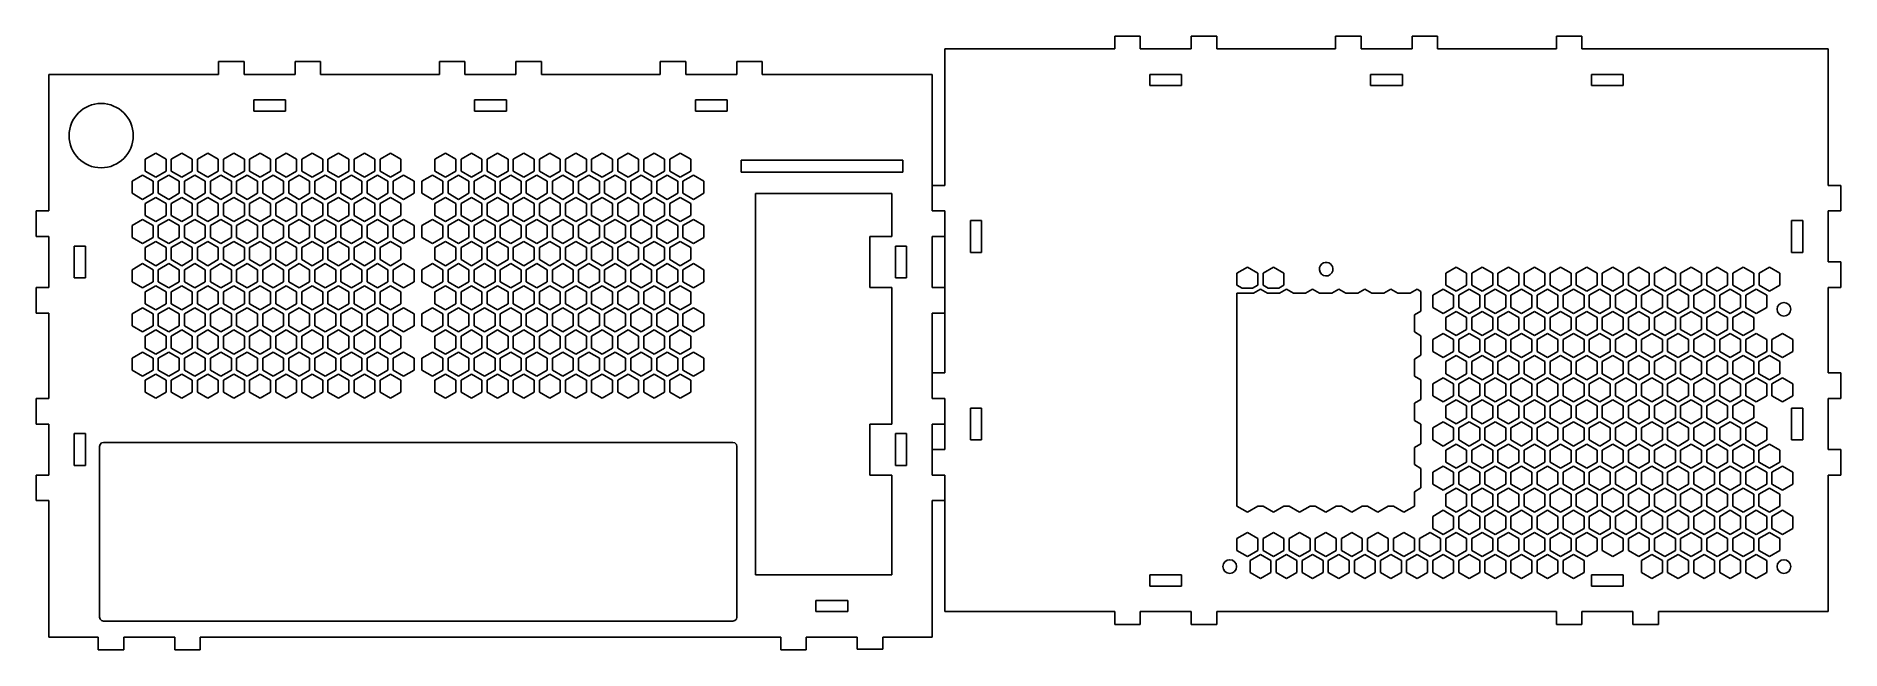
# Model space of a CAD drawing. Header units: inches. Extents: x 2 to 451, y 3 to 156.
import ezdxf

# ---------------------------------------------------------------- set-up
doc = ezdxf.new("R2010")
doc.units = ezdxf.units.IN
doc.header["$MEASUREMENT"] = 0

msp = doc.modelspace()

# ---------------------------------------------------------------- linework, layer by layer
for p, q in [((270.53, 155.62, 0), (276.88, 155.62, 0)), ((270.53, 152.45, 0), (270.53, 155.62, 0)), ((276.88, 152.45, 0), (276.88, 155.62, 0)), ((289.58, 155.62, 0), (295.93, 155.62, 0)), ((289.58, 152.45, 0), (289.58, 155.62, 0)), ((295.93, 152.45, 0), (295.93, 155.62, 0)), ((325.53, 152.45, 0), (325.53, 155.62, 0)), ((325.53, 155.62, 0), (331.88, 155.62, 0)), ((331.88, 152.45, 0), (331.88, 155.62, 0)), ((344.58, 152.45, 0), (344.58, 155.62, 0)), ((344.58, 155.62, 0), (350.93, 155.62, 0)), ((350.93, 152.45, 0), (350.93, 155.62, 0)), ((380.53, 152.45, 0), (380.53, 155.62, 0)), ((380.53, 155.62, 0), (386.88, 155.62, 0)), ((386.88, 152.45, 0), (386.88, 155.62, 0)), ((53.7, 149.27, 0), (47.35, 149.27, 0)), ((47.35, 146.1, 0), (47.35, 149.27, 0)), ((53.7, 146.1, 0), (53.7, 149.27, 0)), ((72.75, 149.27, 0), (66.4, 149.27, 0)), ((66.4, 146.1, 0), (66.4, 149.27, 0)), ((72.75, 146.1, 0), (72.75, 149.27, 0)), ((108.7, 149.27, 0), (102.35, 149.27, 0)), ((102.35, 146.1, 0), (102.35, 149.27, 0)), ((108.7, 146.1, 0), (108.7, 149.27, 0)), ((127.75, 149.27, 0), (121.4, 149.27, 0)), ((121.4, 146.1, 0), (121.4, 149.27, 0)), ((127.75, 146.1, 0), (127.75, 149.27, 0)), ((163.7, 149.27, 0), (157.35, 149.27, 0)), ((157.35, 146.1, 0), (157.35, 149.27, 0)), ((163.7, 146.1, 0), (163.7, 149.27, 0)), ((182.75, 149.27, 0), (176.4, 149.27, 0)), ((176.4, 146.1, 0), (176.4, 149.27, 0)), ((182.75, 146.1, 0), (182.75, 149.27, 0)), ((228.23, 152.45, 0), (270.53, 152.45, 0)), ((228.23, 118.48, 0), (228.23, 152.45, 0)), ((276.88, 152.45, 0), (289.58, 152.45, 0)), ((295.93, 152.45, 0), (325.53, 152.45, 0)), ((331.88, 152.45, 0), (344.58, 152.45, 0)), ((350.93, 152.45, 0), (380.53, 152.45, 0)), ((386.88, 152.45, 0), (448.23, 152.45, 0)), ((448.23, 152.45, 0), (448.23, 118.48, 0)), ((5.05, 146.1, 0), (47.35, 146.1, 0)), ((5.05, 112.13, 0), (5.05, 146.1, 0)), ((53.7, 146.1, 0), (66.4, 146.1, 0)), ((72.75, 146.1, 0), (102.35, 146.1, 0)), ((108.7, 146.1, 0), (121.4, 146.1, 0)), ((127.75, 146.1, 0), (157.35, 146.1, 0)), ((163.7, 146.1, 0), (176.4, 146.1, 0)), ((182.75, 146.1, 0), (225.05, 146.1, 0)), ((225.05, 146.1, 0), (225.05, 118.48, 0)), ((279.26, 146.1, 0), (279.26, 143.32, 0)), ((287.2, 146.1, 0), (279.26, 146.1, 0)), ((287.2, 143.32, 0), (287.2, 146.1, 0)), ((342.2, 146.1, 0), (334.26, 146.1, 0)), ((334.26, 146.1, 0), (334.26, 143.32, 0)), ((342.2, 143.32, 0), (342.2, 146.1, 0)), ((397.2, 146.1, 0), (389.26, 146.1, 0)), ((389.26, 146.1, 0), (389.26, 143.32, 0)), ((397.2, 143.32, 0), (397.2, 146.1, 0)), ((56.08, 139.75, 0), (64.02, 139.75, 0)), ((56.08, 136.97, 0), (56.08, 139.75, 0)), ((64.02, 139.75, 0), (64.02, 136.97, 0)), ((111.08, 139.75, 0), (119.02, 139.75, 0)), ((111.08, 136.97, 0), (111.08, 139.75, 0)), ((119.02, 139.75, 0), (119.02, 136.97, 0)), ((166.08, 139.75, 0), (174.02, 139.75, 0)), ((166.08, 136.97, 0), (166.08, 139.75, 0)), ((174.02, 139.75, 0), (174.02, 136.97, 0)), ((279.26, 143.32, 0), (287.2, 143.32, 0)), ((334.26, 143.32, 0), (342.2, 143.32, 0)), ((389.26, 143.32, 0), (397.2, 143.32, 0)), ((64.02, 136.97, 0), (56.08, 136.97, 0)), ((119.02, 136.97, 0), (111.08, 136.97, 0)), ((174.02, 136.97, 0), (166.08, 136.97, 0)), ((31.66, 126.51, 0), (29.06, 125.01, 0)), ((34.26, 125.01, 0), (31.66, 126.51, 0)), ((38.16, 126.51, 0), (35.56, 125.01, 0)), ((40.76, 125.01, 0), (38.16, 126.51, 0)), ((44.66, 126.51, 0), (42.06, 125.01, 0)), ((47.26, 125.01, 0), (44.66, 126.51, 0)), ((51.16, 126.51, 0), (48.56, 125.01, 0)), ((53.76, 125.01, 0), (51.16, 126.51, 0)), ((57.66, 126.51, 0), (55.06, 125.01, 0)), ((60.26, 125.01, 0), (57.66, 126.51, 0)), ((64.16, 126.51, 0), (61.56, 125.01, 0)), ((66.76, 125.01, 0), (64.16, 126.51, 0)), ((70.66, 126.51, 0), (68.06, 125.01, 0)), ((73.26, 125.01, 0), (70.66, 126.51, 0)), ((77.16, 126.51, 0), (74.56, 125.01, 0)), ((79.76, 125.01, 0), (77.16, 126.51, 0)), ((83.66, 126.51, 0), (81.06, 125.01, 0)), ((86.26, 125.01, 0), (83.66, 126.51, 0)), ((90.16, 126.51, 0), (87.56, 125.01, 0)), ((92.76, 125.01, 0), (90.16, 126.51, 0)), ((103.83, 126.51, 0), (101.23, 125.01, 0)), ((106.43, 125.01, 0), (103.83, 126.51, 0)), ((110.33, 126.51, 0), (107.73, 125.01, 0)), ((112.93, 125.01, 0), (110.33, 126.51, 0)), ((116.83, 126.51, 0), (114.23, 125.01, 0)), ((119.43, 125.01, 0), (116.83, 126.51, 0)), ((123.33, 126.51, 0), (120.73, 125.01, 0)), ((125.93, 125.01, 0), (123.33, 126.51, 0)), ((129.83, 126.51, 0), (127.23, 125.01, 0)), ((132.43, 125.01, 0), (129.83, 126.51, 0)), ((136.33, 126.51, 0), (133.73, 125.01, 0)), ((138.93, 125.01, 0), (136.33, 126.51, 0)), ((142.83, 126.51, 0), (140.23, 125.01, 0)), ((145.43, 125.01, 0), (142.83, 126.51, 0)), ((149.33, 126.51, 0), (146.73, 125.01, 0)), ((151.93, 125.01, 0), (149.33, 126.51, 0)), ((155.83, 126.51, 0), (153.23, 125.01, 0)), ((158.43, 125.01, 0), (155.83, 126.51, 0)), ((162.33, 126.51, 0), (159.73, 125.01, 0)), ((164.93, 125.01, 0), (162.33, 126.51, 0)), ((29.06, 125.01, 0), (29.06, 122.01, 0)), ((29.06, 122.01, 0), (31.66, 120.51, 0)), ((31.66, 120.51, 0), (34.26, 122.01, 0)), ((34.26, 122.01, 0), (34.26, 125.01, 0)), ((35.56, 125.01, 0), (35.56, 122.01, 0)), ((35.56, 122.01, 0), (38.16, 120.51, 0)), ((38.16, 120.51, 0), (40.76, 122.01, 0)), ((40.76, 122.01, 0), (40.76, 125.01, 0)), ((42.06, 125.01, 0), (42.06, 122.01, 0)), ((42.06, 122.01, 0), (44.66, 120.51, 0)), ((44.66, 120.51, 0), (47.26, 122.01, 0)), ((47.26, 122.01, 0), (47.26, 125.01, 0)), ((48.56, 125.01, 0), (48.56, 122.01, 0)), ((48.56, 122.01, 0), (51.16, 120.51, 0)), ((51.16, 120.51, 0), (53.76, 122.01, 0)), ((53.76, 122.01, 0), (53.76, 125.01, 0)), ((55.06, 125.01, 0), (55.06, 122.01, 0)), ((55.06, 122.01, 0), (57.66, 120.51, 0)), ((57.66, 120.51, 0), (60.26, 122.01, 0)), ((60.26, 122.01, 0), (60.26, 125.01, 0)), ((61.56, 125.01, 0), (61.56, 122.01, 0)), ((61.56, 122.01, 0), (64.16, 120.51, 0)), ((64.16, 120.51, 0), (66.76, 122.01, 0)), ((66.76, 122.01, 0), (66.76, 125.01, 0)), ((68.06, 125.01, 0), (68.06, 122.01, 0)), ((68.06, 122.01, 0), (70.66, 120.51, 0)), ((70.66, 120.51, 0), (73.26, 122.01, 0)), ((73.26, 122.01, 0), (73.26, 125.01, 0)), ((74.56, 125.01, 0), (74.56, 122.01, 0)), ((74.56, 122.01, 0), (77.16, 120.51, 0)), ((77.16, 120.51, 0), (79.76, 122.01, 0)), ((79.76, 122.01, 0), (79.76, 125.01, 0)), ((81.06, 125.01, 0), (81.06, 122.01, 0)), ((81.06, 122.01, 0), (83.66, 120.51, 0)), ((83.66, 120.51, 0), (86.26, 122.01, 0)), ((86.26, 122.01, 0), (86.26, 125.01, 0)), ((87.56, 125.01, 0), (87.56, 122.01, 0)), ((87.56, 122.01, 0), (90.16, 120.51, 0)), ((90.16, 120.51, 0), (92.76, 122.01, 0)), ((92.76, 122.01, 0), (92.76, 125.01, 0)), ((101.23, 125.01, 0), (101.23, 122.01, 0)), ((101.23, 122.01, 0), (103.83, 120.51, 0)), ((103.83, 120.51, 0), (106.43, 122.01, 0)), ((106.43, 122.01, 0), (106.43, 125.01, 0)), ((107.73, 125.01, 0), (107.73, 122.01, 0)), ((107.73, 122.01, 0), (110.33, 120.51, 0)), ((110.33, 120.51, 0), (112.93, 122.01, 0)), ((112.93, 122.01, 0), (112.93, 125.01, 0)), ((114.23, 125.01, 0), (114.23, 122.01, 0)), ((114.23, 122.01, 0), (116.83, 120.51, 0)), ((116.83, 120.51, 0), (119.43, 122.01, 0)), ((119.43, 122.01, 0), (119.43, 125.01, 0)), ((120.73, 125.01, 0), (120.73, 122.01, 0)), ((120.73, 122.01, 0), (123.33, 120.51, 0)), ((123.33, 120.51, 0), (125.93, 122.01, 0)), ((125.93, 122.01, 0), (125.93, 125.01, 0)), ((127.23, 125.01, 0), (127.23, 122.01, 0)), ((127.23, 122.01, 0), (129.83, 120.51, 0)), ((129.83, 120.51, 0), (132.43, 122.01, 0)), ((132.43, 122.01, 0), (132.43, 125.01, 0)), ((133.73, 125.01, 0), (133.73, 122.01, 0)), ((133.73, 122.01, 0), (136.33, 120.51, 0)), ((136.33, 120.51, 0), (138.93, 122.01, 0)), ((138.93, 122.01, 0), (138.93, 125.01, 0)), ((140.23, 125.01, 0), (140.23, 122.01, 0)), ((140.23, 122.01, 0), (142.83, 120.51, 0)), ((142.83, 120.51, 0), (145.43, 122.01, 0)), ((145.43, 122.01, 0), (145.43, 125.01, 0)), ((146.73, 125.01, 0), (146.73, 122.01, 0)), ((146.73, 122.01, 0), (149.33, 120.51, 0)), ((149.33, 120.51, 0), (151.93, 122.01, 0)), ((151.93, 122.01, 0), (151.93, 125.01, 0)), ((153.23, 125.01, 0), (153.23, 122.01, 0)), ((153.23, 122.01, 0), (155.83, 120.51, 0)), ((155.83, 120.51, 0), (158.43, 122.01, 0)), ((158.43, 122.01, 0), (158.43, 125.01, 0)), ((159.73, 125.01, 0), (159.73, 122.01, 0)), ((159.73, 122.01, 0), (162.33, 120.51, 0)), ((162.33, 120.51, 0), (164.93, 122.01, 0)), ((164.93, 122.01, 0), (164.93, 125.01, 0)), ((217.72, 124.75, 0), (177.51, 124.75, 0)), ((177.51, 124.75, 0), (177.51, 121.75, 0)), ((177.51, 121.75, 0), (217.72, 121.75, 0)), ((217.72, 121.75, 0), (217.72, 124.75, 0)), ((28.41, 121.01, 0), (25.81, 119.51, 0)), ((25.81, 119.51, 0), (25.81, 116.51, 0)), ((31.01, 119.51, 0), (28.41, 121.01, 0)), ((31.01, 116.51, 0), (31.01, 119.51, 0)), ((34.91, 121.01, 0), (32.31, 119.51, 0)), ((32.31, 119.51, 0), (32.31, 116.51, 0)), ((37.51, 119.51, 0), (34.91, 121.01, 0)), ((37.51, 116.51, 0), (37.51, 119.51, 0)), ((41.41, 121.01, 0), (38.81, 119.51, 0)), ((38.81, 119.51, 0), (38.81, 116.51, 0)), ((44.01, 119.51, 0), (41.41, 121.01, 0)), ((44.01, 116.51, 0), (44.01, 119.51, 0)), ((47.91, 121.01, 0), (45.31, 119.51, 0)), ((45.31, 119.51, 0), (45.31, 116.51, 0)), ((50.51, 119.51, 0), (47.91, 121.01, 0)), ((50.51, 116.51, 0), (50.51, 119.51, 0)), ((54.41, 121.01, 0), (51.81, 119.51, 0)), ((51.81, 119.51, 0), (51.81, 116.51, 0)), ((57.01, 119.51, 0), (54.41, 121.01, 0)), ((57.01, 116.51, 0), (57.01, 119.51, 0)), ((60.91, 121.01, 0), (58.31, 119.51, 0)), ((58.31, 119.51, 0), (58.31, 116.51, 0)), ((63.51, 119.51, 0), (60.91, 121.01, 0)), ((63.51, 116.51, 0), (63.51, 119.51, 0)), ((67.41, 121.01, 0), (64.81, 119.51, 0)), ((64.81, 119.51, 0), (64.81, 116.51, 0)), ((70.01, 119.51, 0), (67.41, 121.01, 0)), ((70.01, 116.51, 0), (70.01, 119.51, 0)), ((73.91, 121.01, 0), (71.31, 119.51, 0)), ((71.31, 119.51, 0), (71.31, 116.51, 0)), ((76.51, 119.51, 0), (73.91, 121.01, 0)), ((76.51, 116.51, 0), (76.51, 119.51, 0)), ((80.41, 121.01, 0), (77.81, 119.51, 0)), ((77.81, 119.51, 0), (77.81, 116.51, 0)), ((83.01, 119.51, 0), (80.41, 121.01, 0)), ((83.01, 116.51, 0), (83.01, 119.51, 0)), ((86.91, 121.01, 0), (84.31, 119.51, 0)), ((84.31, 119.51, 0), (84.31, 116.51, 0)), ((89.51, 119.51, 0), (86.91, 121.01, 0)), ((89.51, 116.51, 0), (89.51, 119.51, 0)), ((93.41, 121.01, 0), (90.81, 119.51, 0)), ((90.81, 119.51, 0), (90.81, 116.51, 0)), ((96.01, 119.51, 0), (93.41, 121.01, 0)), ((96.01, 116.51, 0), (96.01, 119.51, 0)), ((100.58, 121.01, 0), (97.98, 119.51, 0)), ((97.98, 119.51, 0), (97.98, 116.51, 0)), ((103.18, 119.51, 0), (100.58, 121.01, 0)), ((103.18, 116.51, 0), (103.18, 119.51, 0)), ((107.08, 121.01, 0), (104.48, 119.51, 0)), ((104.48, 119.51, 0), (104.48, 116.51, 0)), ((109.68, 119.51, 0), (107.08, 121.01, 0)), ((109.68, 116.51, 0), (109.68, 119.51, 0)), ((113.58, 121.01, 0), (110.98, 119.51, 0)), ((110.98, 119.51, 0), (110.98, 116.51, 0)), ((116.18, 119.51, 0), (113.58, 121.01, 0)), ((116.18, 116.51, 0), (116.18, 119.51, 0)), ((120.08, 121.01, 0), (117.48, 119.51, 0)), ((117.48, 119.51, 0), (117.48, 116.51, 0)), ((122.68, 119.51, 0), (120.08, 121.01, 0)), ((122.68, 116.51, 0), (122.68, 119.51, 0)), ((126.58, 121.01, 0), (123.98, 119.51, 0)), ((123.98, 119.51, 0), (123.98, 116.51, 0)), ((129.18, 119.51, 0), (126.58, 121.01, 0)), ((129.18, 116.51, 0), (129.18, 119.51, 0)), ((133.08, 121.01, 0), (130.48, 119.51, 0)), ((130.48, 119.51, 0), (130.48, 116.51, 0)), ((135.68, 119.51, 0), (133.08, 121.01, 0)), ((135.68, 116.51, 0), (135.68, 119.51, 0)), ((139.58, 121.01, 0), (136.98, 119.51, 0)), ((136.98, 119.51, 0), (136.98, 116.51, 0)), ((142.18, 119.51, 0), (139.58, 121.01, 0)), ((142.18, 116.51, 0), (142.18, 119.51, 0)), ((146.08, 121.01, 0), (143.48, 119.51, 0)), ((143.48, 119.51, 0), (143.48, 116.51, 0)), ((148.68, 119.51, 0), (146.08, 121.01, 0)), ((148.68, 116.51, 0), (148.68, 119.51, 0)), ((152.58, 121.01, 0), (149.98, 119.51, 0)), ((149.98, 119.51, 0), (149.98, 116.51, 0)), ((155.18, 119.51, 0), (152.58, 121.01, 0)), ((155.18, 116.51, 0), (155.18, 119.51, 0)), ((159.08, 121.01, 0), (156.48, 119.51, 0)), ((156.48, 119.51, 0), (156.48, 116.51, 0)), ((161.68, 119.51, 0), (159.08, 121.01, 0)), ((161.68, 116.51, 0), (161.68, 119.51, 0)), ((165.58, 121.01, 0), (162.98, 119.51, 0)), ((162.98, 119.51, 0), (162.98, 116.51, 0)), ((168.18, 119.51, 0), (165.58, 121.01, 0)), ((168.18, 116.51, 0), (168.18, 119.51, 0)), ((225.05, 118.48, 0), (225.05, 112.13, 0)), ((228.23, 118.48, 0), (225.05, 118.48, 0)), ((448.23, 118.48, 0), (451.4, 118.48, 0)), ((451.4, 118.48, 0), (451.4, 112.13, 0)), ((25.81, 116.51, 0), (28.41, 115.01, 0)), ((28.41, 115.01, 0), (31.01, 116.51, 0)), ((31.66, 115.51, 0), (29.06, 114.01, 0)), ((29.06, 114.01, 0), (29.06, 111.01, 0)), ((34.26, 114.01, 0), (31.66, 115.51, 0)), ((32.31, 116.51, 0), (34.91, 115.01, 0)), ((34.26, 111.01, 0), (34.26, 114.01, 0)), ((34.91, 115.01, 0), (37.51, 116.51, 0)), ((38.16, 115.51, 0), (35.56, 114.01, 0)), ((35.56, 114.01, 0), (35.56, 111.01, 0)), ((40.76, 114.01, 0), (38.16, 115.51, 0)), ((38.81, 116.51, 0), (41.41, 115.01, 0)), ((40.76, 111.01, 0), (40.76, 114.01, 0)), ((41.41, 115.01, 0), (44.01, 116.51, 0)), ((44.66, 115.51, 0), (42.06, 114.01, 0)), ((42.06, 114.01, 0), (42.06, 111.01, 0)), ((47.26, 114.01, 0), (44.66, 115.51, 0)), ((45.31, 116.51, 0), (47.91, 115.01, 0)), ((47.26, 111.01, 0), (47.26, 114.01, 0)), ((47.91, 115.01, 0), (50.51, 116.51, 0)), ((51.16, 115.51, 0), (48.56, 114.01, 0)), ((48.56, 114.01, 0), (48.56, 111.01, 0)), ((53.76, 114.01, 0), (51.16, 115.51, 0)), ((51.81, 116.51, 0), (54.41, 115.01, 0)), ((53.76, 111.01, 0), (53.76, 114.01, 0)), ((54.41, 115.01, 0), (57.01, 116.51, 0)), ((57.66, 115.51, 0), (55.06, 114.01, 0)), ((55.06, 114.01, 0), (55.06, 111.01, 0)), ((60.26, 114.01, 0), (57.66, 115.51, 0)), ((58.31, 116.51, 0), (60.91, 115.01, 0)), ((60.26, 111.01, 0), (60.26, 114.01, 0)), ((60.91, 115.01, 0), (63.51, 116.51, 0)), ((64.16, 115.51, 0), (61.56, 114.01, 0)), ((61.56, 114.01, 0), (61.56, 111.01, 0)), ((66.76, 114.01, 0), (64.16, 115.51, 0)), ((64.81, 116.51, 0), (67.41, 115.01, 0)), ((66.76, 111.01, 0), (66.76, 114.01, 0)), ((67.41, 115.01, 0), (70.01, 116.51, 0)), ((70.66, 115.51, 0), (68.06, 114.01, 0)), ((68.06, 114.01, 0), (68.06, 111.01, 0)), ((73.26, 114.01, 0), (70.66, 115.51, 0)), ((71.31, 116.51, 0), (73.91, 115.01, 0)), ((73.26, 111.01, 0), (73.26, 114.01, 0)), ((73.91, 115.01, 0), (76.51, 116.51, 0)), ((77.16, 115.51, 0), (74.56, 114.01, 0)), ((74.56, 114.01, 0), (74.56, 111.01, 0)), ((79.76, 114.01, 0), (77.16, 115.51, 0)), ((77.81, 116.51, 0), (80.41, 115.01, 0)), ((79.76, 111.01, 0), (79.76, 114.01, 0)), ((80.41, 115.01, 0), (83.01, 116.51, 0)), ((83.66, 115.51, 0), (81.06, 114.01, 0)), ((81.06, 114.01, 0), (81.06, 111.01, 0)), ((86.26, 114.01, 0), (83.66, 115.51, 0)), ((84.31, 116.51, 0), (86.91, 115.01, 0)), ((86.26, 111.01, 0), (86.26, 114.01, 0)), ((86.91, 115.01, 0), (89.51, 116.51, 0)), ((90.16, 115.51, 0), (87.56, 114.01, 0)), ((87.56, 114.01, 0), (87.56, 111.01, 0)), ((92.76, 114.01, 0), (90.16, 115.51, 0)), ((90.81, 116.51, 0), (93.41, 115.01, 0)), ((92.76, 111.01, 0), (92.76, 114.01, 0)), ((93.41, 115.01, 0), (96.01, 116.51, 0)), ((97.98, 116.51, 0), (100.58, 115.01, 0)), ((100.58, 115.01, 0), (103.18, 116.51, 0)), ((103.83, 115.51, 0), (101.23, 114.01, 0)), ((101.23, 114.01, 0), (101.23, 111.01, 0)), ((106.43, 114.01, 0), (103.83, 115.51, 0)), ((104.48, 116.51, 0), (107.08, 115.01, 0)), ((106.43, 111.01, 0), (106.43, 114.01, 0)), ((107.08, 115.01, 0), (109.68, 116.51, 0)), ((110.33, 115.51, 0), (107.73, 114.01, 0)), ((107.73, 114.01, 0), (107.73, 111.01, 0)), ((112.93, 114.01, 0), (110.33, 115.51, 0)), ((110.98, 116.51, 0), (113.58, 115.01, 0)), ((112.93, 111.01, 0), (112.93, 114.01, 0)), ((113.58, 115.01, 0), (116.18, 116.51, 0)), ((116.83, 115.51, 0), (114.23, 114.01, 0)), ((114.23, 114.01, 0), (114.23, 111.01, 0)), ((119.43, 114.01, 0), (116.83, 115.51, 0)), ((117.48, 116.51, 0), (120.08, 115.01, 0)), ((119.43, 111.01, 0), (119.43, 114.01, 0)), ((120.08, 115.01, 0), (122.68, 116.51, 0)), ((123.33, 115.51, 0), (120.73, 114.01, 0)), ((120.73, 114.01, 0), (120.73, 111.01, 0)), ((125.93, 114.01, 0), (123.33, 115.51, 0)), ((123.98, 116.51, 0), (126.58, 115.01, 0)), ((125.93, 111.01, 0), (125.93, 114.01, 0)), ((126.58, 115.01, 0), (129.18, 116.51, 0)), ((129.83, 115.51, 0), (127.23, 114.01, 0)), ((127.23, 114.01, 0), (127.23, 111.01, 0)), ((132.43, 114.01, 0), (129.83, 115.51, 0)), ((130.48, 116.51, 0), (133.08, 115.01, 0)), ((132.43, 111.01, 0), (132.43, 114.01, 0)), ((133.08, 115.01, 0), (135.68, 116.51, 0)), ((136.33, 115.51, 0), (133.73, 114.01, 0)), ((133.73, 114.01, 0), (133.73, 111.01, 0)), ((138.93, 114.01, 0), (136.33, 115.51, 0)), ((136.98, 116.51, 0), (139.58, 115.01, 0)), ((138.93, 111.01, 0), (138.93, 114.01, 0)), ((139.58, 115.01, 0), (142.18, 116.51, 0)), ((142.83, 115.51, 0), (140.23, 114.01, 0)), ((140.23, 114.01, 0), (140.23, 111.01, 0)), ((145.43, 114.01, 0), (142.83, 115.51, 0)), ((143.48, 116.51, 0), (146.08, 115.01, 0)), ((145.43, 111.01, 0), (145.43, 114.01, 0)), ((146.08, 115.01, 0), (148.68, 116.51, 0)), ((149.33, 115.51, 0), (146.73, 114.01, 0)), ((146.73, 114.01, 0), (146.73, 111.01, 0)), ((151.93, 114.01, 0), (149.33, 115.51, 0)), ((149.98, 116.51, 0), (152.58, 115.01, 0)), ((151.93, 111.01, 0), (151.93, 114.01, 0)), ((152.58, 115.01, 0), (155.18, 116.51, 0)), ((155.83, 115.51, 0), (153.23, 114.01, 0)), ((153.23, 114.01, 0), (153.23, 111.01, 0)), ((158.43, 114.01, 0), (155.83, 115.51, 0)), ((156.48, 116.51, 0), (159.08, 115.01, 0)), ((158.43, 111.01, 0), (158.43, 114.01, 0)), ((159.08, 115.01, 0), (161.68, 116.51, 0)), ((162.33, 115.51, 0), (159.73, 114.01, 0)), ((159.73, 114.01, 0), (159.73, 111.01, 0)), ((164.93, 114.01, 0), (162.33, 115.51, 0)), ((162.98, 116.51, 0), (165.58, 115.01, 0)), ((164.93, 111.01, 0), (164.93, 114.01, 0)), ((165.58, 115.01, 0), (168.18, 116.51, 0)), ((181.05, 21.61, 0), (181.05, 116.49, 0)), ((181.05, 116.49, 0), (215.05, 116.49, 0)), ((215.05, 116.49, 0), (215.05, 105.78, 0)), ((5.05, 112.13, 0), (1.88, 112.13, 0)), ((1.88, 112.13, 0), (1.88, 105.78, 0)), ((28.41, 110.01, 0), (25.81, 108.51, 0)), ((25.81, 108.51, 0), (25.81, 105.51, 0)), ((31.01, 108.51, 0), (28.41, 110.01, 0)), ((29.06, 111.01, 0), (31.66, 109.51, 0)), ((31.01, 105.51, 0), (31.01, 108.51, 0)), ((31.66, 109.51, 0), (34.26, 111.01, 0)), ((34.91, 110.01, 0), (32.31, 108.51, 0)), ((32.31, 108.51, 0), (32.31, 105.51, 0)), ((37.51, 108.51, 0), (34.91, 110.01, 0)), ((35.56, 111.01, 0), (38.16, 109.51, 0)), ((37.51, 105.51, 0), (37.51, 108.51, 0)), ((38.16, 109.51, 0), (40.76, 111.01, 0)), ((41.41, 110.01, 0), (38.81, 108.51, 0)), ((38.81, 108.51, 0), (38.81, 105.51, 0)), ((44.01, 108.51, 0), (41.41, 110.01, 0)), ((42.06, 111.01, 0), (44.66, 109.51, 0)), ((44.01, 105.51, 0), (44.01, 108.51, 0)), ((44.66, 109.51, 0), (47.26, 111.01, 0)), ((47.91, 110.01, 0), (45.31, 108.51, 0)), ((45.31, 108.51, 0), (45.31, 105.51, 0)), ((50.51, 108.51, 0), (47.91, 110.01, 0)), ((48.56, 111.01, 0), (51.16, 109.51, 0)), ((50.51, 105.51, 0), (50.51, 108.51, 0)), ((51.16, 109.51, 0), (53.76, 111.01, 0)), ((54.41, 110.01, 0), (51.81, 108.51, 0)), ((51.81, 108.51, 0), (51.81, 105.51, 0)), ((57.01, 108.51, 0), (54.41, 110.01, 0)), ((55.06, 111.01, 0), (57.66, 109.51, 0)), ((57.01, 105.51, 0), (57.01, 108.51, 0)), ((57.66, 109.51, 0), (60.26, 111.01, 0)), ((60.91, 110.01, 0), (58.31, 108.51, 0)), ((58.31, 108.51, 0), (58.31, 105.51, 0)), ((63.51, 108.51, 0), (60.91, 110.01, 0)), ((61.56, 111.01, 0), (64.16, 109.51, 0)), ((63.51, 105.51, 0), (63.51, 108.51, 0)), ((64.16, 109.51, 0), (66.76, 111.01, 0)), ((67.41, 110.01, 0), (64.81, 108.51, 0)), ((64.81, 108.51, 0), (64.81, 105.51, 0)), ((70.01, 108.51, 0), (67.41, 110.01, 0)), ((68.06, 111.01, 0), (70.66, 109.51, 0)), ((70.01, 105.51, 0), (70.01, 108.51, 0)), ((70.66, 109.51, 0), (73.26, 111.01, 0)), ((73.91, 110.01, 0), (71.31, 108.51, 0)), ((71.31, 108.51, 0), (71.31, 105.51, 0)), ((76.51, 108.51, 0), (73.91, 110.01, 0)), ((74.56, 111.01, 0), (77.16, 109.51, 0)), ((76.51, 105.51, 0), (76.51, 108.51, 0)), ((77.16, 109.51, 0), (79.76, 111.01, 0)), ((80.41, 110.01, 0), (77.81, 108.51, 0)), ((77.81, 108.51, 0), (77.81, 105.51, 0)), ((83.01, 108.51, 0), (80.41, 110.01, 0)), ((81.06, 111.01, 0), (83.66, 109.51, 0)), ((83.01, 105.51, 0), (83.01, 108.51, 0)), ((83.66, 109.51, 0), (86.26, 111.01, 0)), ((86.91, 110.01, 0), (84.31, 108.51, 0)), ((84.31, 108.51, 0), (84.31, 105.51, 0)), ((89.51, 108.51, 0), (86.91, 110.01, 0)), ((87.56, 111.01, 0), (90.16, 109.51, 0)), ((89.51, 105.51, 0), (89.51, 108.51, 0)), ((90.16, 109.51, 0), (92.76, 111.01, 0)), ((93.41, 110.01, 0), (90.81, 108.51, 0)), ((90.81, 108.51, 0), (90.81, 105.51, 0)), ((96.01, 108.51, 0), (93.41, 110.01, 0)), ((96.01, 105.51, 0), (96.01, 108.51, 0)), ((100.58, 110.01, 0), (97.98, 108.51, 0)), ((97.98, 108.51, 0), (97.98, 105.51, 0)), ((103.18, 108.51, 0), (100.58, 110.01, 0)), ((101.23, 111.01, 0), (103.83, 109.51, 0)), ((103.18, 105.51, 0), (103.18, 108.51, 0)), ((103.83, 109.51, 0), (106.43, 111.01, 0)), ((107.08, 110.01, 0), (104.48, 108.51, 0)), ((104.48, 108.51, 0), (104.48, 105.51, 0)), ((109.68, 108.51, 0), (107.08, 110.01, 0)), ((107.73, 111.01, 0), (110.33, 109.51, 0)), ((109.68, 105.51, 0), (109.68, 108.51, 0)), ((110.33, 109.51, 0), (112.93, 111.01, 0)), ((113.58, 110.01, 0), (110.98, 108.51, 0)), ((110.98, 108.51, 0), (110.98, 105.51, 0)), ((116.18, 108.51, 0), (113.58, 110.01, 0)), ((114.23, 111.01, 0), (116.83, 109.51, 0)), ((116.18, 105.51, 0), (116.18, 108.51, 0)), ((116.83, 109.51, 0), (119.43, 111.01, 0)), ((120.08, 110.01, 0), (117.48, 108.51, 0)), ((117.48, 108.51, 0), (117.48, 105.51, 0)), ((122.68, 108.51, 0), (120.08, 110.01, 0)), ((120.73, 111.01, 0), (123.33, 109.51, 0)), ((122.68, 105.51, 0), (122.68, 108.51, 0)), ((123.33, 109.51, 0), (125.93, 111.01, 0)), ((126.58, 110.01, 0), (123.98, 108.51, 0)), ((123.98, 108.51, 0), (123.98, 105.51, 0)), ((129.18, 108.51, 0), (126.58, 110.01, 0)), ((127.23, 111.01, 0), (129.83, 109.51, 0)), ((129.18, 105.51, 0), (129.18, 108.51, 0)), ((129.83, 109.51, 0), (132.43, 111.01, 0)), ((133.08, 110.01, 0), (130.48, 108.51, 0)), ((130.48, 108.51, 0), (130.48, 105.51, 0)), ((135.68, 108.51, 0), (133.08, 110.01, 0)), ((133.73, 111.01, 0), (136.33, 109.51, 0)), ((135.68, 105.51, 0), (135.68, 108.51, 0)), ((136.33, 109.51, 0), (138.93, 111.01, 0)), ((139.58, 110.01, 0), (136.98, 108.51, 0)), ((136.98, 108.51, 0), (136.98, 105.51, 0)), ((142.18, 108.51, 0), (139.58, 110.01, 0)), ((140.23, 111.01, 0), (142.83, 109.51, 0)), ((142.18, 105.51, 0), (142.18, 108.51, 0)), ((142.83, 109.51, 0), (145.43, 111.01, 0)), ((146.08, 110.01, 0), (143.48, 108.51, 0)), ((143.48, 108.51, 0), (143.48, 105.51, 0)), ((148.68, 108.51, 0), (146.08, 110.01, 0)), ((146.73, 111.01, 0), (149.33, 109.51, 0)), ((148.68, 105.51, 0), (148.68, 108.51, 0)), ((149.33, 109.51, 0), (151.93, 111.01, 0)), ((152.58, 110.01, 0), (149.98, 108.51, 0)), ((149.98, 108.51, 0), (149.98, 105.51, 0)), ((155.18, 108.51, 0), (152.58, 110.01, 0)), ((153.23, 111.01, 0), (155.83, 109.51, 0)), ((155.18, 105.51, 0), (155.18, 108.51, 0)), ((155.83, 109.51, 0), (158.43, 111.01, 0)), ((159.08, 110.01, 0), (156.48, 108.51, 0)), ((156.48, 108.51, 0), (156.48, 105.51, 0)), ((161.68, 108.51, 0), (159.08, 110.01, 0)), ((159.73, 111.01, 0), (162.33, 109.51, 0)), ((161.68, 105.51, 0), (161.68, 108.51, 0)), ((162.33, 109.51, 0), (164.93, 111.01, 0)), ((165.58, 110.01, 0), (162.98, 108.51, 0)), ((162.98, 108.51, 0), (162.98, 105.51, 0)), ((168.18, 108.51, 0), (165.58, 110.01, 0)), ((168.18, 105.51, 0), (168.18, 108.51, 0)), ((225.05, 112.13, 0), (228.23, 112.13, 0)), ((228.23, 105.78, 0), (228.23, 112.13, 0)), ((234.58, 109.75, 0), (234.58, 101.81, 0)), ((237.36, 109.75, 0), (234.58, 109.75, 0)), ((237.36, 101.81, 0), (237.36, 109.75, 0)), ((439.1, 109.75, 0), (439.1, 101.81, 0)), ((441.88, 109.75, 0), (439.1, 109.75, 0)), ((441.88, 101.81, 0), (441.88, 109.75, 0)), ((448.23, 112.13, 0), (448.23, 99.43, 0)), ((448.23, 112.13, 0), (451.4, 112.13, 0)), ((5.05, 105.78, 0), (1.88, 105.78, 0)), ((5.05, 93.08, 0), (5.05, 105.78, 0)), ((11.4, 95.46, 0), (11.4, 103.4, 0)), ((11.4, 103.4, 0), (14.18, 103.4, 0)), ((14.18, 103.4, 0), (14.18, 95.46, 0)), ((25.81, 105.51, 0), (28.41, 104.01, 0)), ((28.41, 104.01, 0), (31.01, 105.51, 0)), ((31.66, 104.51, 0), (29.06, 103.01, 0)), ((34.26, 103.01, 0), (31.66, 104.51, 0)), ((32.31, 105.51, 0), (34.91, 104.01, 0)), ((34.91, 104.01, 0), (37.51, 105.51, 0)), ((38.16, 104.51, 0), (35.56, 103.01, 0)), ((40.76, 103.01, 0), (38.16, 104.51, 0)), ((38.81, 105.51, 0), (41.41, 104.01, 0)), ((41.41, 104.01, 0), (44.01, 105.51, 0)), ((44.66, 104.51, 0), (42.06, 103.01, 0)), ((47.26, 103.01, 0), (44.66, 104.51, 0)), ((45.31, 105.51, 0), (47.91, 104.01, 0)), ((47.91, 104.01, 0), (50.51, 105.51, 0)), ((51.16, 104.51, 0), (48.56, 103.01, 0)), ((53.76, 103.01, 0), (51.16, 104.51, 0)), ((51.81, 105.51, 0), (54.41, 104.01, 0)), ((54.41, 104.01, 0), (57.01, 105.51, 0)), ((57.66, 104.51, 0), (55.06, 103.01, 0)), ((60.26, 103.01, 0), (57.66, 104.51, 0)), ((58.31, 105.51, 0), (60.91, 104.01, 0)), ((60.91, 104.01, 0), (63.51, 105.51, 0)), ((64.16, 104.51, 0), (61.56, 103.01, 0)), ((66.76, 103.01, 0), (64.16, 104.51, 0)), ((64.81, 105.51, 0), (67.41, 104.01, 0)), ((67.41, 104.01, 0), (70.01, 105.51, 0)), ((70.66, 104.51, 0), (68.06, 103.01, 0)), ((73.26, 103.01, 0), (70.66, 104.51, 0)), ((71.31, 105.51, 0), (73.91, 104.01, 0)), ((73.91, 104.01, 0), (76.51, 105.51, 0)), ((77.16, 104.51, 0), (74.56, 103.01, 0)), ((79.76, 103.01, 0), (77.16, 104.51, 0)), ((77.81, 105.51, 0), (80.41, 104.01, 0)), ((80.41, 104.01, 0), (83.01, 105.51, 0)), ((83.66, 104.51, 0), (81.06, 103.01, 0)), ((86.26, 103.01, 0), (83.66, 104.51, 0)), ((84.31, 105.51, 0), (86.91, 104.01, 0)), ((86.91, 104.01, 0), (89.51, 105.51, 0)), ((90.16, 104.51, 0), (87.56, 103.01, 0)), ((92.76, 103.01, 0), (90.16, 104.51, 0)), ((90.81, 105.51, 0), (93.41, 104.01, 0)), ((93.41, 104.01, 0), (96.01, 105.51, 0)), ((97.98, 105.51, 0), (100.58, 104.01, 0)), ((100.58, 104.01, 0), (103.18, 105.51, 0)), ((103.83, 104.51, 0), (101.23, 103.01, 0)), ((106.43, 103.01, 0), (103.83, 104.51, 0)), ((104.48, 105.51, 0), (107.08, 104.01, 0)), ((107.08, 104.01, 0), (109.68, 105.51, 0)), ((110.33, 104.51, 0), (107.73, 103.01, 0)), ((112.93, 103.01, 0), (110.33, 104.51, 0)), ((110.98, 105.51, 0), (113.58, 104.01, 0)), ((113.58, 104.01, 0), (116.18, 105.51, 0)), ((116.83, 104.51, 0), (114.23, 103.01, 0)), ((119.43, 103.01, 0), (116.83, 104.51, 0)), ((117.48, 105.51, 0), (120.08, 104.01, 0)), ((120.08, 104.01, 0), (122.68, 105.51, 0)), ((123.33, 104.51, 0), (120.73, 103.01, 0)), ((125.93, 103.01, 0), (123.33, 104.51, 0)), ((123.98, 105.51, 0), (126.58, 104.01, 0)), ((126.58, 104.01, 0), (129.18, 105.51, 0)), ((129.83, 104.51, 0), (127.23, 103.01, 0)), ((132.43, 103.01, 0), (129.83, 104.51, 0)), ((130.48, 105.51, 0), (133.08, 104.01, 0)), ((133.08, 104.01, 0), (135.68, 105.51, 0)), ((136.33, 104.51, 0), (133.73, 103.01, 0)), ((138.93, 103.01, 0), (136.33, 104.51, 0)), ((136.98, 105.51, 0), (139.58, 104.01, 0)), ((139.58, 104.01, 0), (142.18, 105.51, 0)), ((142.83, 104.51, 0), (140.23, 103.01, 0)), ((145.43, 103.01, 0), (142.83, 104.51, 0)), ((143.48, 105.51, 0), (146.08, 104.01, 0)), ((146.08, 104.01, 0), (148.68, 105.51, 0)), ((149.33, 104.51, 0), (146.73, 103.01, 0)), ((151.93, 103.01, 0), (149.33, 104.51, 0)), ((149.98, 105.51, 0), (152.58, 104.01, 0)), ((152.58, 104.01, 0), (155.18, 105.51, 0)), ((155.83, 104.51, 0), (153.23, 103.01, 0)), ((158.43, 103.01, 0), (155.83, 104.51, 0)), ((156.48, 105.51, 0), (159.08, 104.01, 0)), ((159.08, 104.01, 0), (161.68, 105.51, 0)), ((162.33, 104.51, 0), (159.73, 103.01, 0)), ((164.93, 103.01, 0), (162.33, 104.51, 0)), ((162.98, 105.51, 0), (165.58, 104.01, 0)), ((165.58, 104.01, 0), (168.18, 105.51, 0)), ((209.57, 105.78, 0), (215.05, 105.78, 0)), ((209.57, 93.08, 0), (209.57, 105.78, 0)), ((215.92, 95.46, 0), (215.92, 103.4, 0)), ((215.92, 103.4, 0), (218.7, 103.4, 0)), ((218.7, 103.4, 0), (218.7, 95.46, 0)), ((225.05, 105.78, 0), (225.05, 93.08, 0)), ((225.05, 105.78, 0), (228.23, 105.78, 0)), ((228.23, 99.43, 0), (228.23, 105.78, 0)), ((28.41, 99.01, 0), (25.81, 97.51, 0)), ((31.01, 97.51, 0), (28.41, 99.01, 0)), ((29.06, 103.01, 0), (29.06, 100.01, 0)), ((29.06, 100.01, 0), (31.66, 98.51, 0)), ((31.66, 98.51, 0), (34.26, 100.01, 0)), ((34.91, 99.01, 0), (32.31, 97.51, 0)), ((34.26, 100.01, 0), (34.26, 103.01, 0)), ((37.51, 97.51, 0), (34.91, 99.01, 0)), ((35.56, 103.01, 0), (35.56, 100.01, 0)), ((35.56, 100.01, 0), (38.16, 98.51, 0)), ((38.16, 98.51, 0), (40.76, 100.01, 0)), ((41.41, 99.01, 0), (38.81, 97.51, 0)), ((40.76, 100.01, 0), (40.76, 103.01, 0)), ((44.01, 97.51, 0), (41.41, 99.01, 0)), ((42.06, 103.01, 0), (42.06, 100.01, 0)), ((42.06, 100.01, 0), (44.66, 98.51, 0)), ((44.66, 98.51, 0), (47.26, 100.01, 0)), ((47.91, 99.01, 0), (45.31, 97.51, 0)), ((47.26, 100.01, 0), (47.26, 103.01, 0)), ((50.51, 97.51, 0), (47.91, 99.01, 0)), ((48.56, 103.01, 0), (48.56, 100.01, 0)), ((48.56, 100.01, 0), (51.16, 98.51, 0)), ((51.16, 98.51, 0), (53.76, 100.01, 0)), ((54.41, 99.01, 0), (51.81, 97.51, 0)), ((53.76, 100.01, 0), (53.76, 103.01, 0)), ((57.01, 97.51, 0), (54.41, 99.01, 0)), ((55.06, 103.01, 0), (55.06, 100.01, 0)), ((55.06, 100.01, 0), (57.66, 98.51, 0)), ((57.66, 98.51, 0), (60.26, 100.01, 0)), ((60.91, 99.01, 0), (58.31, 97.51, 0)), ((60.26, 100.01, 0), (60.26, 103.01, 0)), ((63.51, 97.51, 0), (60.91, 99.01, 0)), ((61.56, 103.01, 0), (61.56, 100.01, 0)), ((61.56, 100.01, 0), (64.16, 98.51, 0)), ((64.16, 98.51, 0), (66.76, 100.01, 0)), ((67.41, 99.01, 0), (64.81, 97.51, 0)), ((66.76, 100.01, 0), (66.76, 103.01, 0)), ((70.01, 97.51, 0), (67.41, 99.01, 0)), ((68.06, 103.01, 0), (68.06, 100.01, 0)), ((68.06, 100.01, 0), (70.66, 98.51, 0)), ((70.66, 98.51, 0), (73.26, 100.01, 0)), ((73.91, 99.01, 0), (71.31, 97.51, 0)), ((73.26, 100.01, 0), (73.26, 103.01, 0)), ((76.51, 97.51, 0), (73.91, 99.01, 0)), ((74.56, 103.01, 0), (74.56, 100.01, 0)), ((74.56, 100.01, 0), (77.16, 98.51, 0)), ((77.16, 98.51, 0), (79.76, 100.01, 0)), ((80.41, 99.01, 0), (77.81, 97.51, 0)), ((79.76, 100.01, 0), (79.76, 103.01, 0)), ((83.01, 97.51, 0), (80.41, 99.01, 0)), ((81.06, 103.01, 0), (81.06, 100.01, 0)), ((81.06, 100.01, 0), (83.66, 98.51, 0)), ((83.66, 98.51, 0), (86.26, 100.01, 0)), ((86.91, 99.01, 0), (84.31, 97.51, 0)), ((86.26, 100.01, 0), (86.26, 103.01, 0)), ((89.51, 97.51, 0), (86.91, 99.01, 0)), ((87.56, 103.01, 0), (87.56, 100.01, 0)), ((87.56, 100.01, 0), (90.16, 98.51, 0)), ((90.16, 98.51, 0), (92.76, 100.01, 0)), ((93.41, 99.01, 0), (90.81, 97.51, 0)), ((92.76, 100.01, 0), (92.76, 103.01, 0)), ((96.01, 97.51, 0), (93.41, 99.01, 0)), ((100.58, 99.01, 0), (97.98, 97.51, 0)), ((103.18, 97.51, 0), (100.58, 99.01, 0)), ((101.23, 103.01, 0), (101.23, 100.01, 0)), ((101.23, 100.01, 0), (103.83, 98.51, 0)), ((103.83, 98.51, 0), (106.43, 100.01, 0)), ((107.08, 99.01, 0), (104.48, 97.51, 0)), ((106.43, 100.01, 0), (106.43, 103.01, 0)), ((109.68, 97.51, 0), (107.08, 99.01, 0)), ((107.73, 103.01, 0), (107.73, 100.01, 0)), ((107.73, 100.01, 0), (110.33, 98.51, 0)), ((110.33, 98.51, 0), (112.93, 100.01, 0)), ((113.58, 99.01, 0), (110.98, 97.51, 0)), ((112.93, 100.01, 0), (112.93, 103.01, 0)), ((116.18, 97.51, 0), (113.58, 99.01, 0)), ((114.23, 103.01, 0), (114.23, 100.01, 0)), ((114.23, 100.01, 0), (116.83, 98.51, 0)), ((116.83, 98.51, 0), (119.43, 100.01, 0)), ((120.08, 99.01, 0), (117.48, 97.51, 0)), ((119.43, 100.01, 0), (119.43, 103.01, 0)), ((122.68, 97.51, 0), (120.08, 99.01, 0)), ((120.73, 103.01, 0), (120.73, 100.01, 0)), ((120.73, 100.01, 0), (123.33, 98.51, 0)), ((123.33, 98.51, 0), (125.93, 100.01, 0)), ((126.58, 99.01, 0), (123.98, 97.51, 0)), ((125.93, 100.01, 0), (125.93, 103.01, 0)), ((129.18, 97.51, 0), (126.58, 99.01, 0)), ((127.23, 103.01, 0), (127.23, 100.01, 0)), ((127.23, 100.01, 0), (129.83, 98.51, 0)), ((129.83, 98.51, 0), (132.43, 100.01, 0)), ((133.08, 99.01, 0), (130.48, 97.51, 0)), ((132.43, 100.01, 0), (132.43, 103.01, 0)), ((135.68, 97.51, 0), (133.08, 99.01, 0)), ((133.73, 103.01, 0), (133.73, 100.01, 0)), ((133.73, 100.01, 0), (136.33, 98.51, 0)), ((136.33, 98.51, 0), (138.93, 100.01, 0)), ((139.58, 99.01, 0), (136.98, 97.51, 0)), ((138.93, 100.01, 0), (138.93, 103.01, 0)), ((142.18, 97.51, 0), (139.58, 99.01, 0)), ((140.23, 103.01, 0), (140.23, 100.01, 0)), ((140.23, 100.01, 0), (142.83, 98.51, 0)), ((142.83, 98.51, 0), (145.43, 100.01, 0)), ((146.08, 99.01, 0), (143.48, 97.51, 0)), ((145.43, 100.01, 0), (145.43, 103.01, 0)), ((148.68, 97.51, 0), (146.08, 99.01, 0)), ((146.73, 103.01, 0), (146.73, 100.01, 0)), ((146.73, 100.01, 0), (149.33, 98.51, 0)), ((149.33, 98.51, 0), (151.93, 100.01, 0)), ((152.58, 99.01, 0), (149.98, 97.51, 0)), ((151.93, 100.01, 0), (151.93, 103.01, 0)), ((155.18, 97.51, 0), (152.58, 99.01, 0)), ((153.23, 103.01, 0), (153.23, 100.01, 0)), ((153.23, 100.01, 0), (155.83, 98.51, 0)), ((155.83, 98.51, 0), (158.43, 100.01, 0)), ((159.08, 99.01, 0), (156.48, 97.51, 0)), ((158.43, 100.01, 0), (158.43, 103.01, 0)), ((161.68, 97.51, 0), (159.08, 99.01, 0)), ((159.73, 103.01, 0), (159.73, 100.01, 0)), ((159.73, 100.01, 0), (162.33, 98.51, 0)), ((162.33, 98.51, 0), (164.93, 100.01, 0)), ((165.58, 99.01, 0), (162.98, 97.51, 0)), ((164.93, 100.01, 0), (164.93, 103.01, 0)), ((168.18, 97.51, 0), (165.58, 99.01, 0)), ((228.23, 93.08, 0), (228.23, 99.43, 0)), ((234.58, 101.81, 0), (237.36, 101.81, 0)), ((439.1, 101.81, 0), (441.88, 101.81, 0)), ((448.23, 99.43, 0), (451.4, 99.43, 0)), ((451.4, 99.43, 0), (451.4, 93.08, 0)), ((14.18, 95.46, 0), (11.4, 95.46, 0)), ((25.81, 97.51, 0), (25.81, 94.51, 0)), ((25.81, 94.51, 0), (28.41, 93.01, 0)), ((28.41, 93.01, 0), (31.01, 94.51, 0)), ((31.01, 94.51, 0), (31.01, 97.51, 0)), ((32.31, 97.51, 0), (32.31, 94.51, 0)), ((32.31, 94.51, 0), (34.91, 93.01, 0)), ((34.91, 93.01, 0), (37.51, 94.51, 0)), ((37.51, 94.51, 0), (37.51, 97.51, 0)), ((38.81, 97.51, 0), (38.81, 94.51, 0)), ((38.81, 94.51, 0), (41.41, 93.01, 0)), ((41.41, 93.01, 0), (44.01, 94.51, 0)), ((44.01, 94.51, 0), (44.01, 97.51, 0)), ((45.31, 97.51, 0), (45.31, 94.51, 0)), ((45.31, 94.51, 0), (47.91, 93.01, 0)), ((47.91, 93.01, 0), (50.51, 94.51, 0)), ((50.51, 94.51, 0), (50.51, 97.51, 0)), ((51.81, 97.51, 0), (51.81, 94.51, 0)), ((51.81, 94.51, 0), (54.41, 93.01, 0)), ((54.41, 93.01, 0), (57.01, 94.51, 0)), ((57.01, 94.51, 0), (57.01, 97.51, 0)), ((58.31, 97.51, 0), (58.31, 94.51, 0)), ((58.31, 94.51, 0), (60.91, 93.01, 0)), ((60.91, 93.01, 0), (63.51, 94.51, 0)), ((63.51, 94.51, 0), (63.51, 97.51, 0)), ((64.81, 97.51, 0), (64.81, 94.51, 0)), ((64.81, 94.51, 0), (67.41, 93.01, 0)), ((67.41, 93.01, 0), (70.01, 94.51, 0)), ((70.01, 94.51, 0), (70.01, 97.51, 0)), ((71.31, 97.51, 0), (71.31, 94.51, 0)), ((71.31, 94.51, 0), (73.91, 93.01, 0)), ((73.91, 93.01, 0), (76.51, 94.51, 0)), ((76.51, 94.51, 0), (76.51, 97.51, 0)), ((77.81, 97.51, 0), (77.81, 94.51, 0)), ((77.81, 94.51, 0), (80.41, 93.01, 0)), ((80.41, 93.01, 0), (83.01, 94.51, 0)), ((83.01, 94.51, 0), (83.01, 97.51, 0)), ((84.31, 97.51, 0), (84.31, 94.51, 0)), ((84.31, 94.51, 0), (86.91, 93.01, 0)), ((86.91, 93.01, 0), (89.51, 94.51, 0)), ((89.51, 94.51, 0), (89.51, 97.51, 0)), ((90.81, 97.51, 0), (90.81, 94.51, 0)), ((90.81, 94.51, 0), (93.41, 93.01, 0)), ((93.41, 93.01, 0), (96.01, 94.51, 0)), ((96.01, 94.51, 0), (96.01, 97.51, 0)), ((97.98, 97.51, 0), (97.98, 94.51, 0)), ((97.98, 94.51, 0), (100.58, 93.01, 0)), ((100.58, 93.01, 0), (103.18, 94.51, 0)), ((103.18, 94.51, 0), (103.18, 97.51, 0)), ((104.48, 97.51, 0), (104.48, 94.51, 0)), ((104.48, 94.51, 0), (107.08, 93.01, 0)), ((107.08, 93.01, 0), (109.68, 94.51, 0)), ((109.68, 94.51, 0), (109.68, 97.51, 0)), ((110.98, 97.51, 0), (110.98, 94.51, 0)), ((110.98, 94.51, 0), (113.58, 93.01, 0)), ((113.58, 93.01, 0), (116.18, 94.51, 0)), ((116.18, 94.51, 0), (116.18, 97.51, 0)), ((117.48, 97.51, 0), (117.48, 94.51, 0)), ((117.48, 94.51, 0), (120.08, 93.01, 0)), ((120.08, 93.01, 0), (122.68, 94.51, 0)), ((122.68, 94.51, 0), (122.68, 97.51, 0)), ((123.98, 97.51, 0), (123.98, 94.51, 0)), ((123.98, 94.51, 0), (126.58, 93.01, 0)), ((126.58, 93.01, 0), (129.18, 94.51, 0)), ((129.18, 94.51, 0), (129.18, 97.51, 0)), ((130.48, 97.51, 0), (130.48, 94.51, 0)), ((130.48, 94.51, 0), (133.08, 93.01, 0)), ((133.08, 93.01, 0), (135.68, 94.51, 0)), ((135.68, 94.51, 0), (135.68, 97.51, 0)), ((136.98, 97.51, 0), (136.98, 94.51, 0)), ((136.98, 94.51, 0), (139.58, 93.01, 0)), ((139.58, 93.01, 0), (142.18, 94.51, 0)), ((142.18, 94.51, 0), (142.18, 97.51, 0)), ((143.48, 97.51, 0), (143.48, 94.51, 0)), ((143.48, 94.51, 0), (146.08, 93.01, 0)), ((146.08, 93.01, 0), (148.68, 94.51, 0)), ((148.68, 94.51, 0), (148.68, 97.51, 0)), ((149.98, 97.51, 0), (149.98, 94.51, 0)), ((149.98, 94.51, 0), (152.58, 93.01, 0)), ((152.58, 93.01, 0), (155.18, 94.51, 0)), ((155.18, 94.51, 0), (155.18, 97.51, 0)), ((156.48, 97.51, 0), (156.48, 94.51, 0)), ((156.48, 94.51, 0), (159.08, 93.01, 0)), ((159.08, 93.01, 0), (161.68, 94.51, 0)), ((161.68, 94.51, 0), (161.68, 97.51, 0)), ((162.98, 97.51, 0), (162.98, 94.51, 0)), ((162.98, 94.51, 0), (165.58, 93.01, 0)), ((165.58, 93.01, 0), (168.18, 94.51, 0)), ((168.18, 94.51, 0), (168.18, 97.51, 0)), ((218.7, 95.46, 0), (215.92, 95.46, 0)), ((300.98, 96.64, 0), (303.58, 98.14, 0)), ((300.98, 93.64, 0), (300.98, 96.64, 0)), ((306.18, 96.64, 0), (303.58, 98.14, 0)), ((306.18, 96.64, 0), (306.18, 93.64, 0)), ((307.48, 96.64, 0), (310.08, 98.14, 0)), ((307.48, 93.64, 0), (307.48, 96.64, 0)), ((312.68, 96.64, 0), (310.08, 98.14, 0)), ((312.68, 96.64, 0), (312.68, 93.64, 0)), ((352.98, 96.64, 0), (355.58, 98.14, 0)), ((352.98, 93.64, 0), (352.98, 96.64, 0)), ((355.58, 98.14, 0), (358.18, 96.64, 0)), ((358.18, 96.64, 0), (358.18, 93.64, 0)), ((359.48, 96.64, 0), (362.08, 98.14, 0)), ((359.48, 93.64, 0), (359.48, 96.64, 0)), ((362.08, 98.14, 0), (364.68, 96.64, 0)), ((364.68, 96.64, 0), (364.68, 93.64, 0)), ((365.98, 96.64, 0), (368.58, 98.14, 0)), ((365.98, 93.64, 0), (365.98, 96.64, 0)), ((368.58, 98.14, 0), (371.18, 96.64, 0)), ((371.18, 96.64, 0), (371.18, 93.64, 0)), ((372.48, 96.64, 0), (375.08, 98.14, 0)), ((372.48, 93.64, 0), (372.48, 96.64, 0)), ((375.08, 98.14, 0), (377.68, 96.64, 0)), ((377.68, 96.64, 0), (377.68, 93.64, 0)), ((378.98, 96.64, 0), (381.58, 98.14, 0)), ((378.98, 93.64, 0), (378.98, 96.64, 0)), ((381.58, 98.14, 0), (384.18, 96.64, 0)), ((384.18, 96.64, 0), (384.18, 93.64, 0)), ((385.48, 96.64, 0), (388.08, 98.14, 0)), ((385.48, 93.64, 0), (385.48, 96.64, 0)), ((388.08, 98.14, 0), (390.68, 96.64, 0)), ((390.68, 96.64, 0), (390.68, 93.64, 0)), ((391.98, 96.64, 0), (394.58, 98.14, 0)), ((391.98, 93.64, 0), (391.98, 96.64, 0)), ((394.58, 98.14, 0), (397.18, 96.64, 0)), ((397.18, 96.64, 0), (397.18, 93.64, 0)), ((398.48, 96.64, 0), (401.08, 98.14, 0)), ((398.48, 93.64, 0), (398.48, 96.64, 0)), ((401.08, 98.14, 0), (403.68, 96.64, 0)), ((403.68, 96.64, 0), (403.68, 93.64, 0)), ((404.98, 96.64, 0), (407.58, 98.14, 0)), ((404.98, 93.64, 0), (404.98, 96.64, 0)), ((407.58, 98.14, 0), (410.18, 96.64, 0)), ((410.18, 96.64, 0), (410.18, 93.64, 0)), ((411.48, 96.64, 0), (414.08, 98.14, 0)), ((411.48, 93.64, 0), (411.48, 96.64, 0)), ((414.08, 98.14, 0), (416.68, 96.64, 0)), ((416.68, 96.64, 0), (416.68, 93.64, 0)), ((417.98, 96.64, 0), (420.58, 98.14, 0)), ((417.98, 93.64, 0), (417.98, 96.64, 0)), ((420.58, 98.14, 0), (423.18, 96.64, 0)), ((423.18, 96.64, 0), (423.18, 93.64, 0)), ((424.48, 96.64, 0), (427.08, 98.14, 0)), ((424.48, 93.64, 0), (424.48, 96.64, 0)), ((427.08, 98.14, 0), (429.68, 96.64, 0)), ((429.68, 96.64, 0), (429.68, 93.64, 0)), ((431.01, 96.64, 0), (433.61, 98.14, 0)), ((431.01, 93.64, 0), (431.01, 96.64, 0)), ((433.61, 98.14, 0), (436.21, 96.64, 0)), ((436.21, 96.64, 0), (436.21, 93.64, 0)), ((5.05, 93.08, 0), (1.88, 93.08, 0)), ((1.88, 93.08, 0), (1.88, 86.73, 0)), ((31.66, 93.51, 0), (29.06, 92.01, 0)), ((29.06, 92.01, 0), (29.06, 89.01, 0)), ((34.26, 92.01, 0), (31.66, 93.51, 0)), ((34.26, 89.01, 0), (34.26, 92.01, 0)), ((38.16, 93.51, 0), (35.56, 92.01, 0)), ((35.56, 92.01, 0), (35.56, 89.01, 0)), ((40.76, 92.01, 0), (38.16, 93.51, 0)), ((40.76, 89.01, 0), (40.76, 92.01, 0)), ((44.66, 93.51, 0), (42.06, 92.01, 0)), ((42.06, 92.01, 0), (42.06, 89.01, 0)), ((47.26, 92.01, 0), (44.66, 93.51, 0)), ((47.26, 89.01, 0), (47.26, 92.01, 0)), ((51.16, 93.51, 0), (48.56, 92.01, 0)), ((48.56, 92.01, 0), (48.56, 89.01, 0)), ((53.76, 92.01, 0), (51.16, 93.51, 0)), ((53.76, 89.01, 0), (53.76, 92.01, 0)), ((57.66, 93.51, 0), (55.06, 92.01, 0)), ((55.06, 92.01, 0), (55.06, 89.01, 0)), ((60.26, 92.01, 0), (57.66, 93.51, 0)), ((60.26, 89.01, 0), (60.26, 92.01, 0)), ((64.16, 93.51, 0), (61.56, 92.01, 0)), ((61.56, 92.01, 0), (61.56, 89.01, 0)), ((66.76, 92.01, 0), (64.16, 93.51, 0)), ((66.76, 89.01, 0), (66.76, 92.01, 0)), ((70.66, 93.51, 0), (68.06, 92.01, 0)), ((68.06, 92.01, 0), (68.06, 89.01, 0)), ((73.26, 92.01, 0), (70.66, 93.51, 0)), ((73.26, 89.01, 0), (73.26, 92.01, 0)), ((77.16, 93.51, 0), (74.56, 92.01, 0)), ((74.56, 92.01, 0), (74.56, 89.01, 0)), ((79.76, 92.01, 0), (77.16, 93.51, 0)), ((79.76, 89.01, 0), (79.76, 92.01, 0)), ((83.66, 93.51, 0), (81.06, 92.01, 0)), ((81.06, 92.01, 0), (81.06, 89.01, 0)), ((86.26, 92.01, 0), (83.66, 93.51, 0)), ((86.26, 89.01, 0), (86.26, 92.01, 0)), ((90.16, 93.51, 0), (87.56, 92.01, 0)), ((87.56, 92.01, 0), (87.56, 89.01, 0)), ((92.76, 92.01, 0), (90.16, 93.51, 0)), ((92.76, 89.01, 0), (92.76, 92.01, 0)), ((103.83, 93.51, 0), (101.23, 92.01, 0)), ((101.23, 92.01, 0), (101.23, 89.01, 0)), ((106.43, 92.01, 0), (103.83, 93.51, 0)), ((106.43, 89.01, 0), (106.43, 92.01, 0)), ((110.33, 93.51, 0), (107.73, 92.01, 0)), ((107.73, 92.01, 0), (107.73, 89.01, 0)), ((112.93, 92.01, 0), (110.33, 93.51, 0)), ((112.93, 89.01, 0), (112.93, 92.01, 0)), ((116.83, 93.51, 0), (114.23, 92.01, 0)), ((114.23, 92.01, 0), (114.23, 89.01, 0)), ((119.43, 92.01, 0), (116.83, 93.51, 0)), ((119.43, 89.01, 0), (119.43, 92.01, 0)), ((123.33, 93.51, 0), (120.73, 92.01, 0)), ((120.73, 92.01, 0), (120.73, 89.01, 0)), ((125.93, 92.01, 0), (123.33, 93.51, 0)), ((125.93, 89.01, 0), (125.93, 92.01, 0)), ((129.83, 93.51, 0), (127.23, 92.01, 0)), ((127.23, 92.01, 0), (127.23, 89.01, 0)), ((132.43, 92.01, 0), (129.83, 93.51, 0)), ((132.43, 89.01, 0), (132.43, 92.01, 0)), ((136.33, 93.51, 0), (133.73, 92.01, 0)), ((133.73, 92.01, 0), (133.73, 89.01, 0)), ((138.93, 92.01, 0), (136.33, 93.51, 0)), ((138.93, 89.01, 0), (138.93, 92.01, 0)), ((142.83, 93.51, 0), (140.23, 92.01, 0)), ((140.23, 92.01, 0), (140.23, 89.01, 0)), ((145.43, 92.01, 0), (142.83, 93.51, 0)), ((145.43, 89.01, 0), (145.43, 92.01, 0)), ((149.33, 93.51, 0), (146.73, 92.01, 0)), ((146.73, 92.01, 0), (146.73, 89.01, 0)), ((151.93, 92.01, 0), (149.33, 93.51, 0)), ((151.93, 89.01, 0), (151.93, 92.01, 0)), ((155.83, 93.51, 0), (153.23, 92.01, 0)), ((153.23, 92.01, 0), (153.23, 89.01, 0)), ((158.43, 92.01, 0), (155.83, 93.51, 0)), ((158.43, 89.01, 0), (158.43, 92.01, 0)), ((162.33, 93.51, 0), (159.73, 92.01, 0)), ((159.73, 92.01, 0), (159.73, 89.01, 0)), ((164.93, 92.01, 0), (162.33, 93.51, 0)), ((164.93, 89.01, 0), (164.93, 92.01, 0)), ((209.57, 93.08, 0), (215.05, 93.08, 0)), ((215.05, 93.08, 0), (215.05, 59.11, 0)), ((225.05, 93.08, 0), (228.23, 93.08, 0)), ((228.23, 86.73, 0), (228.23, 93.08, 0)), ((302.28, 92.89, 0), (300.98, 93.64, 0)), ((300.98, 38.64, 0), (300.98, 91.64, 0)), ((300.98, 91.64, 0), (305.09, 91.64, 0)), ((304.88, 92.89, 0), (302.28, 92.89, 0)), ((306.18, 93.64, 0), (304.88, 92.89, 0)), ((305.09, 91.64, 0), (306.83, 92.64, 0)), ((306.83, 92.64, 0), (308.57, 91.64, 0)), ((308.78, 92.89, 0), (307.48, 93.64, 0)), ((308.57, 91.64, 0), (311.59, 91.64, 0)), ((311.38, 92.89, 0), (308.78, 92.89, 0)), ((312.68, 93.64, 0), (311.38, 92.89, 0)), ((311.59, 91.64, 0), (313.33, 92.64, 0)), ((313.33, 92.64, 0), (315.07, 91.64, 0)), ((315.07, 91.64, 0), (318.09, 91.64, 0)), ((318.09, 91.64, 0), (319.83, 92.64, 0)), ((319.83, 92.64, 0), (321.57, 91.64, 0)), ((321.57, 91.64, 0), (324.59, 91.64, 0)), ((324.59, 91.64, 0), (326.33, 92.64, 0)), ((326.33, 92.64, 0), (328.07, 91.64, 0)), ((328.07, 91.64, 0), (331.09, 91.64, 0)), ((331.09, 91.64, 0), (332.83, 92.64, 0)), ((332.83, 92.64, 0), (334.57, 91.64, 0)), ((334.57, 91.64, 0), (337.59, 91.64, 0)), ((337.59, 91.64, 0), (339.33, 92.64, 0)), ((339.33, 92.64, 0), (341.07, 91.64, 0)), ((341.07, 91.64, 0), (344.09, 91.64, 0)), ((344.09, 91.64, 0), (345.83, 92.64, 0)), ((345.83, 92.64, 0), (346.8, 92.08, 0)), ((346.8, 87.21, 0), (346.8, 92.08, 0)), ((349.73, 91.14, 0), (352.33, 92.64, 0)), ((349.73, 88.14), (349.73, 91.14, 0)), ((352.33, 92.64, 0), (354.93, 91.14, 0)), ((355.58, 92.14, 0), (352.98, 93.64, 0)), ((354.93, 91.14, 0), (354.93, 88.14)), ((358.18, 93.64, 0), (355.58, 92.14, 0)), ((356.23, 91.14, 0), (358.83, 92.64, 0)), ((356.23, 88.14), (356.23, 91.14, 0)), ((358.83, 92.64, 0), (361.43, 91.14, 0)), ((362.08, 92.14, 0), (359.48, 93.64, 0)), ((361.43, 91.14, 0), (361.43, 88.14)), ((364.68, 93.64, 0), (362.08, 92.14, 0)), ((362.73, 91.14, 0), (365.33, 92.64, 0)), ((362.73, 88.14), (362.73, 91.14, 0)), ((365.33, 92.64, 0), (367.93, 91.14, 0)), ((368.58, 92.14, 0), (365.98, 93.64, 0)), ((367.93, 91.14, 0), (367.93, 88.14)), ((371.18, 93.64, 0), (368.58, 92.14, 0)), ((369.23, 91.14, 0), (371.83, 92.64, 0)), ((369.23, 88.14), (369.23, 91.14, 0)), ((371.83, 92.64, 0), (374.43, 91.14, 0)), ((375.08, 92.14, 0), (372.48, 93.64, 0)), ((374.43, 91.14, 0), (374.43, 88.14)), ((377.68, 93.64, 0), (375.08, 92.14, 0)), ((375.73, 91.14, 0), (378.33, 92.64, 0)), ((375.73, 88.14), (375.73, 91.14, 0)), ((378.33, 92.64, 0), (380.93, 91.14, 0)), ((381.58, 92.14, 0), (378.98, 93.64, 0)), ((380.93, 91.14, 0), (380.93, 88.14)), ((384.18, 93.64, 0), (381.58, 92.14, 0)), ((382.23, 91.14, 0), (384.83, 92.64, 0)), ((382.23, 88.14), (382.23, 91.14, 0)), ((384.83, 92.64, 0), (387.43, 91.14, 0)), ((388.08, 92.14, 0), (385.48, 93.64, 0)), ((387.43, 91.14, 0), (387.43, 88.14)), ((390.68, 93.64, 0), (388.08, 92.14, 0)), ((388.73, 91.14, 0), (391.33, 92.64, 0)), ((388.73, 88.14), (388.73, 91.14, 0)), ((391.33, 92.64, 0), (393.93, 91.14, 0)), ((394.58, 92.14, 0), (391.98, 93.64, 0)), ((393.93, 91.14, 0), (393.93, 88.14)), ((397.18, 93.64, 0), (394.58, 92.14, 0)), ((395.23, 91.14, 0), (397.83, 92.64, 0)), ((395.23, 88.14), (395.23, 91.14, 0)), ((397.83, 92.64, 0), (400.43, 91.14, 0)), ((401.08, 92.14, 0), (398.48, 93.64, 0)), ((400.43, 91.14, 0), (400.43, 88.14)), ((403.68, 93.64, 0), (401.08, 92.14, 0)), ((401.73, 91.14, 0), (404.33, 92.64, 0)), ((401.73, 88.14), (401.73, 91.14, 0)), ((404.33, 92.64, 0), (406.93, 91.14, 0)), ((407.58, 92.14, 0), (404.98, 93.64, 0)), ((406.93, 91.14, 0), (406.93, 88.14)), ((410.18, 93.64, 0), (407.58, 92.14, 0)), ((408.23, 91.14, 0), (410.83, 92.64, 0)), ((408.23, 88.14), (408.23, 91.14, 0)), ((410.83, 92.64, 0), (413.43, 91.14, 0)), ((414.08, 92.14, 0), (411.48, 93.64, 0)), ((413.43, 91.14, 0), (413.43, 88.14)), ((416.68, 93.64, 0), (414.08, 92.14, 0)), ((414.73, 91.14, 0), (417.33, 92.64, 0)), ((414.73, 88.14), (414.73, 91.14, 0)), ((417.33, 92.64, 0), (419.93, 91.14, 0)), ((420.58, 92.14, 0), (417.98, 93.64, 0)), ((419.93, 91.14, 0), (419.93, 88.14)), ((423.18, 93.64, 0), (420.58, 92.14, 0)), ((421.23, 91.14, 0), (423.83, 92.64, 0)), ((421.23, 88.14), (421.23, 91.14, 0)), ((423.83, 92.64, 0), (426.43, 91.14, 0)), ((427.08, 92.14, 0), (424.48, 93.64, 0)), ((426.43, 91.14, 0), (426.43, 88.14)), ((429.68, 93.64, 0), (427.08, 92.14, 0)), ((427.73, 91.14, 0), (430.33, 92.64, 0)), ((427.73, 88.14), (427.73, 91.14, 0)), ((430.33, 92.64, 0), (432.93, 91.14, 0)), ((433.61, 92.14, 0), (431.01, 93.64, 0)), ((432.93, 91.14, 0), (432.93, 88.14)), ((436.21, 93.64, 0), (433.61, 92.14, 0)), ((448.23, 93.08, 0), (448.23, 71.81, 0)), ((448.23, 93.08, 0), (451.4, 93.08, 0)), ((5.05, 86.73, 0), (1.88, 86.73, 0)), ((5.05, 65.46, 0), (5.05, 86.73, 0)), ((28.41, 88.01, 0), (25.81, 86.51, 0)), ((25.81, 86.51, 0), (25.81, 83.51, 0)), ((31.01, 86.51, 0), (28.41, 88.01, 0)), ((29.06, 89.01, 0), (31.66, 87.51, 0)), ((31.01, 83.51, 0), (31.01, 86.51, 0)), ((31.66, 87.51, 0), (34.26, 89.01, 0)), ((34.91, 88.01, 0), (32.31, 86.51, 0)), ((32.31, 86.51, 0), (32.31, 83.51, 0)), ((37.51, 86.51, 0), (34.91, 88.01, 0)), ((35.56, 89.01, 0), (38.16, 87.51, 0)), ((37.51, 83.51, 0), (37.51, 86.51, 0)), ((38.16, 87.51, 0), (40.76, 89.01, 0)), ((41.41, 88.01, 0), (38.81, 86.51, 0)), ((38.81, 86.51, 0), (38.81, 83.51, 0)), ((44.01, 86.51, 0), (41.41, 88.01, 0)), ((42.06, 89.01, 0), (44.66, 87.51, 0)), ((44.01, 83.51, 0), (44.01, 86.51, 0)), ((44.66, 87.51, 0), (47.26, 89.01, 0)), ((47.91, 88.01, 0), (45.31, 86.51, 0)), ((45.31, 86.51, 0), (45.31, 83.51, 0)), ((50.51, 86.51, 0), (47.91, 88.01, 0)), ((48.56, 89.01, 0), (51.16, 87.51, 0)), ((50.51, 83.51, 0), (50.51, 86.51, 0)), ((51.16, 87.51, 0), (53.76, 89.01, 0)), ((54.41, 88.01, 0), (51.81, 86.51, 0)), ((51.81, 86.51, 0), (51.81, 83.51, 0)), ((57.01, 86.51, 0), (54.41, 88.01, 0)), ((55.06, 89.01, 0), (57.66, 87.51, 0)), ((57.01, 83.51, 0), (57.01, 86.51, 0)), ((57.66, 87.51, 0), (60.26, 89.01, 0)), ((60.91, 88.01, 0), (58.31, 86.51, 0)), ((58.31, 86.51, 0), (58.31, 83.51, 0)), ((63.51, 86.51, 0), (60.91, 88.01, 0)), ((61.56, 89.01, 0), (64.16, 87.51, 0)), ((63.51, 83.51, 0), (63.51, 86.51, 0)), ((64.16, 87.51, 0), (66.76, 89.01, 0)), ((67.41, 88.01, 0), (64.81, 86.51, 0)), ((64.81, 86.51, 0), (64.81, 83.51, 0)), ((70.01, 86.51, 0), (67.41, 88.01, 0)), ((68.06, 89.01, 0), (70.66, 87.51, 0)), ((70.01, 83.51, 0), (70.01, 86.51, 0)), ((70.66, 87.51, 0), (73.26, 89.01, 0)), ((73.91, 88.01, 0), (71.31, 86.51, 0)), ((71.31, 86.51, 0), (71.31, 83.51, 0)), ((76.51, 86.51, 0), (73.91, 88.01, 0)), ((74.56, 89.01, 0), (77.16, 87.51, 0)), ((76.51, 83.51, 0), (76.51, 86.51, 0)), ((77.16, 87.51, 0), (79.76, 89.01, 0)), ((80.41, 88.01, 0), (77.81, 86.51, 0)), ((77.81, 86.51, 0), (77.81, 83.51, 0)), ((83.01, 86.51, 0), (80.41, 88.01, 0)), ((81.06, 89.01, 0), (83.66, 87.51, 0)), ((83.01, 83.51, 0), (83.01, 86.51, 0)), ((83.66, 87.51, 0), (86.26, 89.01, 0)), ((86.91, 88.01, 0), (84.31, 86.51, 0)), ((84.31, 86.51, 0), (84.31, 83.51, 0)), ((89.51, 86.51, 0), (86.91, 88.01, 0)), ((87.56, 89.01, 0), (90.16, 87.51, 0)), ((89.51, 83.51, 0), (89.51, 86.51, 0)), ((90.16, 87.51, 0), (92.76, 89.01, 0)), ((93.41, 88.01, 0), (90.81, 86.51, 0)), ((90.81, 86.51, 0), (90.81, 83.51, 0)), ((96.01, 86.51, 0), (93.41, 88.01, 0)), ((96.01, 83.51, 0), (96.01, 86.51, 0)), ((100.58, 88.01, 0), (97.98, 86.51, 0)), ((97.98, 86.51, 0), (97.98, 83.51, 0)), ((103.18, 86.51, 0), (100.58, 88.01, 0)), ((101.23, 89.01, 0), (103.83, 87.51, 0)), ((103.18, 83.51, 0), (103.18, 86.51, 0)), ((103.83, 87.51, 0), (106.43, 89.01, 0)), ((107.08, 88.01, 0), (104.48, 86.51, 0)), ((104.48, 86.51, 0), (104.48, 83.51, 0)), ((109.68, 86.51, 0), (107.08, 88.01, 0)), ((107.73, 89.01, 0), (110.33, 87.51, 0)), ((109.68, 83.51, 0), (109.68, 86.51, 0)), ((110.33, 87.51, 0), (112.93, 89.01, 0)), ((113.58, 88.01, 0), (110.98, 86.51, 0)), ((110.98, 86.51, 0), (110.98, 83.51, 0)), ((116.18, 86.51, 0), (113.58, 88.01, 0)), ((114.23, 89.01, 0), (116.83, 87.51, 0)), ((116.18, 83.51, 0), (116.18, 86.51, 0)), ((116.83, 87.51, 0), (119.43, 89.01, 0)), ((120.08, 88.01, 0), (117.48, 86.51, 0)), ((117.48, 86.51, 0), (117.48, 83.51, 0)), ((122.68, 86.51, 0), (120.08, 88.01, 0)), ((120.73, 89.01, 0), (123.33, 87.51, 0)), ((122.68, 83.51, 0), (122.68, 86.51, 0)), ((123.33, 87.51, 0), (125.93, 89.01, 0)), ((126.58, 88.01, 0), (123.98, 86.51, 0)), ((123.98, 86.51, 0), (123.98, 83.51, 0)), ((129.18, 86.51, 0), (126.58, 88.01, 0)), ((127.23, 89.01, 0), (129.83, 87.51, 0)), ((129.18, 83.51, 0), (129.18, 86.51, 0)), ((129.83, 87.51, 0), (132.43, 89.01, 0)), ((133.08, 88.01, 0), (130.48, 86.51, 0)), ((130.48, 86.51, 0), (130.48, 83.51, 0)), ((135.68, 86.51, 0), (133.08, 88.01, 0)), ((133.73, 89.01, 0), (136.33, 87.51, 0)), ((135.68, 83.51, 0), (135.68, 86.51, 0)), ((136.33, 87.51, 0), (138.93, 89.01, 0)), ((139.58, 88.01, 0), (136.98, 86.51, 0)), ((136.98, 86.51, 0), (136.98, 83.51, 0)), ((142.18, 86.51, 0), (139.58, 88.01, 0)), ((140.23, 89.01, 0), (142.83, 87.51, 0)), ((142.18, 83.51, 0), (142.18, 86.51, 0)), ((142.83, 87.51, 0), (145.43, 89.01, 0)), ((146.08, 88.01, 0), (143.48, 86.51, 0)), ((143.48, 86.51, 0), (143.48, 83.51, 0)), ((148.68, 86.51, 0), (146.08, 88.01, 0)), ((146.73, 89.01, 0), (149.33, 87.51, 0)), ((148.68, 83.51, 0), (148.68, 86.51, 0)), ((149.33, 87.51, 0), (151.93, 89.01, 0)), ((152.58, 88.01, 0), (149.98, 86.51, 0)), ((149.98, 86.51, 0), (149.98, 83.51, 0)), ((155.18, 86.51, 0), (152.58, 88.01, 0)), ((153.23, 89.01, 0), (155.83, 87.51, 0)), ((155.18, 83.51, 0), (155.18, 86.51, 0)), ((155.83, 87.51, 0), (158.43, 89.01, 0)), ((159.08, 88.01, 0), (156.48, 86.51, 0)), ((156.48, 86.51, 0), (156.48, 83.51, 0)), ((161.68, 86.51, 0), (159.08, 88.01, 0)), ((159.73, 89.01, 0), (162.33, 87.51, 0)), ((161.68, 83.51, 0), (161.68, 86.51, 0)), ((162.33, 87.51, 0), (164.93, 89.01, 0)), ((165.58, 88.01, 0), (162.98, 86.51, 0)), ((162.98, 86.51, 0), (162.98, 83.51, 0)), ((168.18, 86.51, 0), (165.58, 88.01, 0)), ((168.18, 83.51, 0), (168.18, 86.51, 0)), ((225.05, 86.73, 0), (225.05, 71.81, 0)), ((225.05, 86.73, 0), (228.23, 86.73, 0)), ((228.23, 71.81, 0), (228.23, 86.73, 0)), ((346.8, 87.21, 0), (345.18, 86.27, 0)), ((345.18, 86.27, 0), (345.18, 82.02, 0)), ((352.33, 86.64), (349.73, 88.14)), ((354.93, 88.14), (352.33, 86.64)), ((352.98, 85.64, 0), (355.58, 87.14)), ((352.98, 82.64, 0), (352.98, 85.64, 0)), ((355.58, 87.14), (358.18, 85.64, 0)), ((358.83, 86.64), (356.23, 88.14)), ((358.18, 85.64, 0), (358.18, 82.64, 0)), ((361.43, 88.14), (358.83, 86.64)), ((359.48, 85.64, 0), (362.08, 87.14)), ((359.48, 82.64, 0), (359.48, 85.64, 0)), ((362.08, 87.14), (364.68, 85.64, 0)), ((365.33, 86.64), (362.73, 88.14)), ((364.68, 85.64, 0), (364.68, 82.64, 0)), ((367.93, 88.14), (365.33, 86.64)), ((365.98, 85.64, 0), (368.58, 87.14)), ((365.98, 82.64, 0), (365.98, 85.64, 0)), ((368.58, 87.14), (371.18, 85.64, 0)), ((371.83, 86.64), (369.23, 88.14)), ((371.18, 85.64, 0), (371.18, 82.64, 0)), ((374.43, 88.14), (371.83, 86.64)), ((372.48, 85.64, 0), (375.08, 87.14)), ((372.48, 82.64, 0), (372.48, 85.64, 0)), ((375.08, 87.14), (377.68, 85.64, 0)), ((378.33, 86.64), (375.73, 88.14)), ((377.68, 85.64, 0), (377.68, 82.64, 0)), ((380.93, 88.14), (378.33, 86.64)), ((378.98, 85.64, 0), (381.58, 87.14)), ((378.98, 82.64, 0), (378.98, 85.64, 0)), ((381.58, 87.14), (384.18, 85.64, 0)), ((384.83, 86.64), (382.23, 88.14)), ((384.18, 85.64, 0), (384.18, 82.64, 0)), ((387.43, 88.14), (384.83, 86.64)), ((385.48, 85.64, 0), (388.08, 87.14)), ((385.48, 82.64, 0), (385.48, 85.64, 0)), ((388.08, 87.14), (390.68, 85.64, 0)), ((391.33, 86.64), (388.73, 88.14)), ((390.68, 85.64, 0), (390.68, 82.64, 0)), ((393.93, 88.14), (391.33, 86.64)), ((391.98, 85.64, 0), (394.58, 87.14)), ((391.98, 82.64, 0), (391.98, 85.64, 0)), ((394.58, 87.14), (397.18, 85.64, 0)), ((397.83, 86.64), (395.23, 88.14)), ((397.18, 85.64, 0), (397.18, 82.64, 0)), ((400.43, 88.14), (397.83, 86.64)), ((398.48, 85.64, 0), (401.08, 87.14)), ((398.48, 82.64, 0), (398.48, 85.64, 0)), ((401.08, 87.14), (403.68, 85.64, 0)), ((404.33, 86.64), (401.73, 88.14)), ((403.68, 85.64, 0), (403.68, 82.64, 0)), ((406.93, 88.14), (404.33, 86.64)), ((404.98, 85.64, 0), (407.58, 87.14)), ((404.98, 82.64, 0), (404.98, 85.64, 0)), ((407.58, 87.14), (410.18, 85.64, 0)), ((410.83, 86.64), (408.23, 88.14)), ((410.18, 85.64, 0), (410.18, 82.64, 0)), ((413.43, 88.14), (410.83, 86.64)), ((411.48, 85.64, 0), (414.08, 87.14)), ((411.48, 82.64, 0), (411.48, 85.64, 0)), ((414.08, 87.14), (416.68, 85.64, 0)), ((417.33, 86.64), (414.73, 88.14)), ((416.68, 85.64, 0), (416.68, 82.64, 0)), ((419.93, 88.14), (417.33, 86.64)), ((417.98, 85.64, 0), (420.58, 87.14)), ((417.98, 82.64, 0), (417.98, 85.64, 0)), ((420.58, 87.14), (423.18, 85.64, 0)), ((423.83, 86.64), (421.23, 88.14)), ((423.18, 85.64, 0), (423.18, 82.64, 0)), ((426.43, 88.14), (423.83, 86.64)), ((424.48, 85.64, 0), (427.08, 87.14)), ((424.48, 82.64, 0), (424.48, 85.64, 0)), ((427.08, 87.14), (429.68, 85.64, 0)), ((430.33, 86.64), (427.73, 88.14)), ((429.68, 85.64, 0), (429.68, 82.64, 0)), ((432.93, 88.14), (430.33, 86.64)), ((25.81, 83.51, 0), (28.41, 82.01, 0)), ((28.41, 82.01, 0), (31.01, 83.51, 0)), ((31.66, 82.51, 0), (29.06, 81.01, 0)), ((29.06, 81.01, 0), (29.06, 78.01, 0)), ((34.26, 81.01, 0), (31.66, 82.51, 0)), ((32.31, 83.51, 0), (34.91, 82.01, 0)), ((34.26, 78.01, 0), (34.26, 81.01, 0)), ((34.91, 82.01, 0), (37.51, 83.51, 0)), ((38.16, 82.51, 0), (35.56, 81.01, 0)), ((35.56, 81.01, 0), (35.56, 78.01, 0)), ((40.76, 81.01, 0), (38.16, 82.51, 0)), ((38.81, 83.51, 0), (41.41, 82.01, 0)), ((40.76, 78.01, 0), (40.76, 81.01, 0)), ((41.41, 82.01, 0), (44.01, 83.51, 0)), ((44.66, 82.51, 0), (42.06, 81.01, 0)), ((42.06, 81.01, 0), (42.06, 78.01, 0)), ((47.26, 81.01, 0), (44.66, 82.51, 0)), ((45.31, 83.51, 0), (47.91, 82.01, 0)), ((47.26, 78.01, 0), (47.26, 81.01, 0)), ((47.91, 82.01, 0), (50.51, 83.51, 0)), ((51.16, 82.51, 0), (48.56, 81.01, 0)), ((48.56, 81.01, 0), (48.56, 78.01, 0)), ((53.76, 81.01, 0), (51.16, 82.51, 0)), ((51.81, 83.51, 0), (54.41, 82.01, 0)), ((53.76, 78.01, 0), (53.76, 81.01, 0)), ((54.41, 82.01, 0), (57.01, 83.51, 0)), ((57.66, 82.51, 0), (55.06, 81.01, 0)), ((55.06, 81.01, 0), (55.06, 78.01, 0)), ((60.26, 81.01, 0), (57.66, 82.51, 0)), ((58.31, 83.51, 0), (60.91, 82.01, 0)), ((60.26, 78.01, 0), (60.26, 81.01, 0)), ((60.91, 82.01, 0), (63.51, 83.51, 0)), ((64.16, 82.51, 0), (61.56, 81.01, 0)), ((61.56, 81.01, 0), (61.56, 78.01, 0)), ((66.76, 81.01, 0), (64.16, 82.51, 0)), ((64.81, 83.51, 0), (67.41, 82.01, 0)), ((66.76, 78.01, 0), (66.76, 81.01, 0)), ((67.41, 82.01, 0), (70.01, 83.51, 0)), ((70.66, 82.51, 0), (68.06, 81.01, 0)), ((68.06, 81.01, 0), (68.06, 78.01, 0)), ((73.26, 81.01, 0), (70.66, 82.51, 0)), ((71.31, 83.51, 0), (73.91, 82.01, 0)), ((73.26, 78.01, 0), (73.26, 81.01, 0)), ((73.91, 82.01, 0), (76.51, 83.51, 0)), ((77.16, 82.51, 0), (74.56, 81.01, 0)), ((74.56, 81.01, 0), (74.56, 78.01, 0)), ((79.76, 81.01, 0), (77.16, 82.51, 0)), ((77.81, 83.51, 0), (80.41, 82.01, 0)), ((79.76, 78.01, 0), (79.76, 81.01, 0)), ((80.41, 82.01, 0), (83.01, 83.51, 0)), ((83.66, 82.51, 0), (81.06, 81.01, 0)), ((81.06, 81.01, 0), (81.06, 78.01, 0)), ((86.26, 81.01, 0), (83.66, 82.51, 0)), ((84.31, 83.51, 0), (86.91, 82.01, 0)), ((86.26, 78.01, 0), (86.26, 81.01, 0)), ((86.91, 82.01, 0), (89.51, 83.51, 0)), ((90.16, 82.51, 0), (87.56, 81.01, 0)), ((87.56, 81.01, 0), (87.56, 78.01, 0)), ((92.76, 81.01, 0), (90.16, 82.51, 0)), ((90.81, 83.51, 0), (93.41, 82.01, 0)), ((92.76, 78.01, 0), (92.76, 81.01, 0)), ((93.41, 82.01, 0), (96.01, 83.51, 0)), ((97.98, 83.51, 0), (100.58, 82.01, 0)), ((100.58, 82.01, 0), (103.18, 83.51, 0)), ((103.83, 82.51, 0), (101.23, 81.01, 0)), ((101.23, 81.01, 0), (101.23, 78.01, 0)), ((106.43, 81.01, 0), (103.83, 82.51, 0)), ((104.48, 83.51, 0), (107.08, 82.01, 0)), ((106.43, 78.01, 0), (106.43, 81.01, 0)), ((107.08, 82.01, 0), (109.68, 83.51, 0)), ((110.33, 82.51, 0), (107.73, 81.01, 0)), ((107.73, 81.01, 0), (107.73, 78.01, 0)), ((112.93, 81.01, 0), (110.33, 82.51, 0)), ((110.98, 83.51, 0), (113.58, 82.01, 0)), ((112.93, 78.01, 0), (112.93, 81.01, 0)), ((113.58, 82.01, 0), (116.18, 83.51, 0)), ((116.83, 82.51, 0), (114.23, 81.01, 0)), ((114.23, 81.01, 0), (114.23, 78.01, 0)), ((119.43, 81.01, 0), (116.83, 82.51, 0)), ((117.48, 83.51, 0), (120.08, 82.01, 0)), ((119.43, 78.01, 0), (119.43, 81.01, 0)), ((120.08, 82.01, 0), (122.68, 83.51, 0)), ((123.33, 82.51, 0), (120.73, 81.01, 0)), ((120.73, 81.01, 0), (120.73, 78.01, 0)), ((125.93, 81.01, 0), (123.33, 82.51, 0)), ((123.98, 83.51, 0), (126.58, 82.01, 0)), ((125.93, 78.01, 0), (125.93, 81.01, 0)), ((126.58, 82.01, 0), (129.18, 83.51, 0)), ((129.83, 82.51, 0), (127.23, 81.01, 0)), ((127.23, 81.01, 0), (127.23, 78.01, 0)), ((132.43, 81.01, 0), (129.83, 82.51, 0)), ((130.48, 83.51, 0), (133.08, 82.01, 0)), ((132.43, 78.01, 0), (132.43, 81.01, 0)), ((133.08, 82.01, 0), (135.68, 83.51, 0)), ((136.33, 82.51, 0), (133.73, 81.01, 0)), ((133.73, 81.01, 0), (133.73, 78.01, 0)), ((138.93, 81.01, 0), (136.33, 82.51, 0)), ((136.98, 83.51, 0), (139.58, 82.01, 0)), ((138.93, 78.01, 0), (138.93, 81.01, 0)), ((139.58, 82.01, 0), (142.18, 83.51, 0)), ((142.83, 82.51, 0), (140.23, 81.01, 0)), ((140.23, 81.01, 0), (140.23, 78.01, 0)), ((145.43, 81.01, 0), (142.83, 82.51, 0)), ((143.48, 83.51, 0), (146.08, 82.01, 0)), ((145.43, 78.01, 0), (145.43, 81.01, 0)), ((146.08, 82.01, 0), (148.68, 83.51, 0)), ((149.33, 82.51, 0), (146.73, 81.01, 0)), ((146.73, 81.01, 0), (146.73, 78.01, 0)), ((151.93, 81.01, 0), (149.33, 82.51, 0)), ((149.98, 83.51, 0), (152.58, 82.01, 0)), ((151.93, 78.01, 0), (151.93, 81.01, 0)), ((152.58, 82.01, 0), (155.18, 83.51, 0)), ((155.83, 82.51, 0), (153.23, 81.01, 0)), ((153.23, 81.01, 0), (153.23, 78.01, 0)), ((158.43, 81.01, 0), (155.83, 82.51, 0)), ((156.48, 83.51, 0), (159.08, 82.01, 0)), ((158.43, 78.01, 0), (158.43, 81.01, 0)), ((159.08, 82.01, 0), (161.68, 83.51, 0)), ((162.33, 82.51, 0), (159.73, 81.01, 0)), ((159.73, 81.01, 0), (159.73, 78.01, 0)), ((164.93, 81.01, 0), (162.33, 82.51, 0)), ((162.98, 83.51, 0), (165.58, 82.01, 0)), ((164.93, 78.01, 0), (164.93, 81.01, 0)), ((165.58, 82.01, 0), (168.18, 83.51, 0)), ((345.18, 82.02, 0), (346.8, 81.08, 0)), ((346.8, 76.21, 0), (346.8, 81.08, 0)), ((349.73, 80.14, 0), (352.33, 81.64, 0)), ((352.33, 81.64, 0), (354.93, 80.14, 0)), ((355.58, 81.14, 0), (352.98, 82.64, 0)), ((358.18, 82.64, 0), (355.58, 81.14, 0)), ((356.23, 80.14, 0), (358.83, 81.64, 0)), ((358.83, 81.64, 0), (361.43, 80.14, 0)), ((362.08, 81.14, 0), (359.48, 82.64, 0)), ((364.68, 82.64, 0), (362.08, 81.14, 0)), ((362.73, 80.14, 0), (365.33, 81.64, 0)), ((365.33, 81.64, 0), (367.93, 80.14, 0)), ((368.58, 81.14, 0), (365.98, 82.64, 0)), ((371.18, 82.64, 0), (368.58, 81.14, 0)), ((369.23, 80.14, 0), (371.83, 81.64, 0)), ((371.83, 81.64, 0), (374.43, 80.14, 0)), ((375.08, 81.14, 0), (372.48, 82.64, 0)), ((377.68, 82.64, 0), (375.08, 81.14, 0)), ((375.73, 80.14, 0), (378.33, 81.64, 0)), ((378.33, 81.64, 0), (380.93, 80.14, 0)), ((381.58, 81.14, 0), (378.98, 82.64, 0)), ((384.18, 82.64, 0), (381.58, 81.14, 0)), ((382.23, 80.14, 0), (384.83, 81.64, 0)), ((384.83, 81.64, 0), (387.43, 80.14, 0)), ((388.08, 81.14, 0), (385.48, 82.64, 0)), ((390.68, 82.64, 0), (388.08, 81.14, 0)), ((388.73, 80.14, 0), (391.33, 81.64, 0)), ((391.33, 81.64, 0), (393.93, 80.14, 0)), ((394.58, 81.14, 0), (391.98, 82.64, 0)), ((397.18, 82.64, 0), (394.58, 81.14, 0)), ((395.23, 80.14, 0), (397.83, 81.64, 0)), ((397.83, 81.64, 0), (400.43, 80.14, 0)), ((401.08, 81.14, 0), (398.48, 82.64, 0)), ((403.68, 82.64, 0), (401.08, 81.14, 0)), ((401.73, 80.14, 0), (404.33, 81.64, 0)), ((404.33, 81.64, 0), (406.93, 80.14, 0)), ((407.58, 81.14, 0), (404.98, 82.64, 0)), ((410.18, 82.64, 0), (407.58, 81.14, 0)), ((408.23, 80.14, 0), (410.83, 81.64, 0)), ((410.83, 81.64, 0), (413.43, 80.14, 0)), ((414.08, 81.14, 0), (411.48, 82.64, 0)), ((416.68, 82.64, 0), (414.08, 81.14, 0)), ((414.73, 80.14, 0), (417.33, 81.64, 0)), ((417.33, 81.64, 0), (419.93, 80.14, 0)), ((420.58, 81.14, 0), (417.98, 82.64, 0)), ((423.18, 82.64, 0), (420.58, 81.14, 0)), ((421.23, 80.14, 0), (423.83, 81.64, 0)), ((423.83, 81.64, 0), (426.43, 80.14, 0)), ((427.08, 81.14, 0), (424.48, 82.64, 0)), ((429.68, 82.64, 0), (427.08, 81.14, 0)), ((427.73, 80.14, 0), (430.33, 81.64, 0)), ((430.33, 81.64, 0), (432.93, 80.14, 0)), ((434.23, 80.14, 0), (436.83, 81.64, 0)), ((436.83, 81.64, 0), (439.43, 80.14, 0)), ((28.41, 77.01, 0), (25.81, 75.51, 0)), ((31.01, 75.51, 0), (28.41, 77.01, 0)), ((29.06, 78.01, 0), (31.66, 76.51, 0)), ((31.66, 76.51, 0), (34.26, 78.01, 0)), ((34.91, 77.01, 0), (32.31, 75.51, 0)), ((37.51, 75.51, 0), (34.91, 77.01, 0)), ((35.56, 78.01, 0), (38.16, 76.51, 0)), ((38.16, 76.51, 0), (40.76, 78.01, 0)), ((41.41, 77.01, 0), (38.81, 75.51, 0)), ((44.01, 75.51, 0), (41.41, 77.01, 0)), ((42.06, 78.01, 0), (44.66, 76.51, 0)), ((44.66, 76.51, 0), (47.26, 78.01, 0)), ((47.91, 77.01, 0), (45.31, 75.51, 0)), ((50.51, 75.51, 0), (47.91, 77.01, 0)), ((48.56, 78.01, 0), (51.16, 76.51, 0)), ((51.16, 76.51, 0), (53.76, 78.01, 0)), ((54.41, 77.01, 0), (51.81, 75.51, 0)), ((57.01, 75.51, 0), (54.41, 77.01, 0)), ((55.06, 78.01, 0), (57.66, 76.51, 0)), ((57.66, 76.51, 0), (60.26, 78.01, 0)), ((60.91, 77.01, 0), (58.31, 75.51, 0)), ((63.51, 75.51, 0), (60.91, 77.01, 0)), ((61.56, 78.01, 0), (64.16, 76.51, 0)), ((64.16, 76.51, 0), (66.76, 78.01, 0)), ((67.41, 77.01, 0), (64.81, 75.51, 0)), ((70.01, 75.51, 0), (67.41, 77.01, 0)), ((68.06, 78.01, 0), (70.66, 76.51, 0)), ((70.66, 76.51, 0), (73.26, 78.01, 0)), ((73.91, 77.01, 0), (71.31, 75.51, 0)), ((76.51, 75.51, 0), (73.91, 77.01, 0)), ((74.56, 78.01, 0), (77.16, 76.51, 0)), ((77.16, 76.51, 0), (79.76, 78.01, 0)), ((80.41, 77.01, 0), (77.81, 75.51, 0)), ((83.01, 75.51, 0), (80.41, 77.01, 0)), ((81.06, 78.01, 0), (83.66, 76.51, 0)), ((83.66, 76.51, 0), (86.26, 78.01, 0)), ((86.91, 77.01, 0), (84.31, 75.51, 0)), ((89.51, 75.51, 0), (86.91, 77.01, 0)), ((87.56, 78.01, 0), (90.16, 76.51, 0)), ((90.16, 76.51, 0), (92.76, 78.01, 0)), ((93.41, 77.01, 0), (90.81, 75.51, 0)), ((96.01, 75.51, 0), (93.41, 77.01, 0)), ((100.58, 77.01, 0), (97.98, 75.51, 0)), ((103.18, 75.51, 0), (100.58, 77.01, 0)), ((101.23, 78.01, 0), (103.83, 76.51, 0)), ((103.83, 76.51, 0), (106.43, 78.01, 0)), ((107.08, 77.01, 0), (104.48, 75.51, 0)), ((109.68, 75.51, 0), (107.08, 77.01, 0)), ((107.73, 78.01, 0), (110.33, 76.51, 0)), ((110.33, 76.51, 0), (112.93, 78.01, 0)), ((113.58, 77.01, 0), (110.98, 75.51, 0)), ((116.18, 75.51, 0), (113.58, 77.01, 0)), ((114.23, 78.01, 0), (116.83, 76.51, 0)), ((116.83, 76.51, 0), (119.43, 78.01, 0)), ((120.08, 77.01, 0), (117.48, 75.51, 0)), ((122.68, 75.51, 0), (120.08, 77.01, 0)), ((120.73, 78.01, 0), (123.33, 76.51, 0)), ((123.33, 76.51, 0), (125.93, 78.01, 0)), ((126.58, 77.01, 0), (123.98, 75.51, 0)), ((129.18, 75.51, 0), (126.58, 77.01, 0)), ((127.23, 78.01, 0), (129.83, 76.51, 0)), ((129.83, 76.51, 0), (132.43, 78.01, 0)), ((133.08, 77.01, 0), (130.48, 75.51, 0)), ((135.68, 75.51, 0), (133.08, 77.01, 0)), ((133.73, 78.01, 0), (136.33, 76.51, 0)), ((136.33, 76.51, 0), (138.93, 78.01, 0)), ((139.58, 77.01, 0), (136.98, 75.51, 0)), ((142.18, 75.51, 0), (139.58, 77.01, 0)), ((140.23, 78.01, 0), (142.83, 76.51, 0)), ((142.83, 76.51, 0), (145.43, 78.01, 0)), ((146.08, 77.01, 0), (143.48, 75.51, 0)), ((148.68, 75.51, 0), (146.08, 77.01, 0)), ((146.73, 78.01, 0), (149.33, 76.51, 0)), ((149.33, 76.51, 0), (151.93, 78.01, 0)), ((152.58, 77.01, 0), (149.98, 75.51, 0)), ((155.18, 75.51, 0), (152.58, 77.01, 0)), ((153.23, 78.01, 0), (155.83, 76.51, 0)), ((155.83, 76.51, 0), (158.43, 78.01, 0)), ((159.08, 77.01, 0), (156.48, 75.51, 0)), ((161.68, 75.51, 0), (159.08, 77.01, 0)), ((159.73, 78.01, 0), (162.33, 76.51, 0)), ((162.33, 76.51, 0), (164.93, 78.01, 0)), ((165.58, 77.01, 0), (162.98, 75.51, 0)), ((168.18, 75.51, 0), (165.58, 77.01, 0)), ((349.73, 77.14, 0), (349.73, 80.14, 0)), ((352.33, 75.64, 0), (349.73, 77.14, 0)), ((354.93, 77.14, 0), (352.33, 75.64, 0)), ((354.93, 80.14, 0), (354.93, 77.14, 0)), ((356.23, 77.14, 0), (356.23, 80.14, 0)), ((358.83, 75.64, 0), (356.23, 77.14, 0)), ((361.43, 77.14, 0), (358.83, 75.64, 0)), ((361.43, 80.14, 0), (361.43, 77.14, 0)), ((362.73, 77.14, 0), (362.73, 80.14, 0)), ((365.33, 75.64, 0), (362.73, 77.14, 0)), ((367.93, 77.14, 0), (365.33, 75.64, 0)), ((367.93, 80.14, 0), (367.93, 77.14, 0)), ((369.23, 77.14, 0), (369.23, 80.14, 0)), ((371.83, 75.64, 0), (369.23, 77.14, 0)), ((374.43, 77.14, 0), (371.83, 75.64, 0)), ((374.43, 80.14, 0), (374.43, 77.14, 0)), ((375.73, 77.14, 0), (375.73, 80.14, 0)), ((378.33, 75.64, 0), (375.73, 77.14, 0)), ((380.93, 77.14, 0), (378.33, 75.64, 0)), ((380.93, 80.14, 0), (380.93, 77.14, 0)), ((382.23, 77.14, 0), (382.23, 80.14, 0)), ((384.83, 75.64, 0), (382.23, 77.14, 0)), ((387.43, 77.14, 0), (384.83, 75.64, 0)), ((387.43, 80.14, 0), (387.43, 77.14, 0)), ((388.73, 77.14, 0), (388.73, 80.14, 0)), ((391.33, 75.64, 0), (388.73, 77.14, 0)), ((393.93, 77.14, 0), (391.33, 75.64, 0)), ((393.93, 80.14, 0), (393.93, 77.14, 0)), ((395.23, 77.14, 0), (395.23, 80.14, 0)), ((397.83, 75.64, 0), (395.23, 77.14, 0)), ((400.43, 77.14, 0), (397.83, 75.64, 0)), ((400.43, 80.14, 0), (400.43, 77.14, 0)), ((401.73, 77.14, 0), (401.73, 80.14, 0)), ((404.33, 75.64, 0), (401.73, 77.14, 0)), ((406.93, 77.14, 0), (404.33, 75.64, 0)), ((406.93, 80.14, 0), (406.93, 77.14, 0)), ((408.23, 77.14, 0), (408.23, 80.14, 0)), ((410.83, 75.64, 0), (408.23, 77.14, 0)), ((413.43, 77.14, 0), (410.83, 75.64, 0)), ((413.43, 80.14, 0), (413.43, 77.14, 0)), ((414.73, 77.14, 0), (414.73, 80.14, 0)), ((417.33, 75.64, 0), (414.73, 77.14, 0)), ((419.93, 77.14, 0), (417.33, 75.64, 0)), ((419.93, 80.14, 0), (419.93, 77.14, 0)), ((421.23, 77.14, 0), (421.23, 80.14, 0)), ((423.83, 75.64, 0), (421.23, 77.14, 0)), ((426.43, 77.14, 0), (423.83, 75.64, 0)), ((426.43, 80.14, 0), (426.43, 77.14, 0)), ((427.73, 77.14, 0), (427.73, 80.14, 0)), ((430.33, 75.64, 0), (427.73, 77.14, 0)), ((432.93, 77.14, 0), (430.33, 75.64, 0)), ((432.93, 80.14, 0), (432.93, 77.14, 0)), ((434.23, 77.14, 0), (434.23, 80.14, 0)), ((436.83, 75.64, 0), (434.23, 77.14, 0)), ((439.43, 77.14, 0), (436.83, 75.64, 0)), ((439.43, 80.14, 0), (439.43, 77.14, 0)), ((25.81, 75.51, 0), (25.81, 72.51, 0)), ((25.81, 72.51, 0), (28.41, 71.01, 0)), ((28.41, 71.01, 0), (31.01, 72.51, 0)), ((31.01, 72.51, 0), (31.01, 75.51, 0)), ((32.31, 75.51, 0), (32.31, 72.51, 0)), ((32.31, 72.51, 0), (34.91, 71.01, 0)), ((34.91, 71.01, 0), (37.51, 72.51, 0)), ((37.51, 72.51, 0), (37.51, 75.51, 0)), ((38.81, 75.51, 0), (38.81, 72.51, 0)), ((38.81, 72.51, 0), (41.41, 71.01, 0)), ((41.41, 71.01, 0), (44.01, 72.51, 0)), ((44.01, 72.51, 0), (44.01, 75.51, 0)), ((45.31, 75.51, 0), (45.31, 72.51, 0)), ((45.31, 72.51, 0), (47.91, 71.01, 0)), ((47.91, 71.01, 0), (50.51, 72.51, 0)), ((50.51, 72.51, 0), (50.51, 75.51, 0)), ((51.81, 75.51, 0), (51.81, 72.51, 0)), ((51.81, 72.51, 0), (54.41, 71.01, 0)), ((54.41, 71.01, 0), (57.01, 72.51, 0)), ((57.01, 72.51, 0), (57.01, 75.51, 0)), ((58.31, 75.51, 0), (58.31, 72.51, 0)), ((58.31, 72.51, 0), (60.91, 71.01, 0)), ((60.91, 71.01, 0), (63.51, 72.51, 0)), ((63.51, 72.51, 0), (63.51, 75.51, 0)), ((64.81, 75.51, 0), (64.81, 72.51, 0)), ((64.81, 72.51, 0), (67.41, 71.01, 0)), ((67.41, 71.01, 0), (70.01, 72.51, 0)), ((70.01, 72.51, 0), (70.01, 75.51, 0)), ((71.31, 75.51, 0), (71.31, 72.51, 0)), ((71.31, 72.51, 0), (73.91, 71.01, 0)), ((73.91, 71.01, 0), (76.51, 72.51, 0)), ((76.51, 72.51, 0), (76.51, 75.51, 0)), ((77.81, 75.51, 0), (77.81, 72.51, 0)), ((77.81, 72.51, 0), (80.41, 71.01, 0)), ((80.41, 71.01, 0), (83.01, 72.51, 0)), ((83.01, 72.51, 0), (83.01, 75.51, 0)), ((84.31, 75.51, 0), (84.31, 72.51, 0)), ((84.31, 72.51, 0), (86.91, 71.01, 0)), ((86.91, 71.01, 0), (89.51, 72.51, 0)), ((89.51, 72.51, 0), (89.51, 75.51, 0)), ((90.81, 75.51, 0), (90.81, 72.51, 0)), ((90.81, 72.51, 0), (93.41, 71.01, 0)), ((93.41, 71.01, 0), (96.01, 72.51, 0)), ((96.01, 72.51, 0), (96.01, 75.51, 0)), ((97.98, 75.51, 0), (97.98, 72.51, 0)), ((97.98, 72.51, 0), (100.58, 71.01, 0)), ((100.58, 71.01, 0), (103.18, 72.51, 0)), ((103.18, 72.51, 0), (103.18, 75.51, 0)), ((104.48, 75.51, 0), (104.48, 72.51, 0)), ((104.48, 72.51, 0), (107.08, 71.01, 0)), ((107.08, 71.01, 0), (109.68, 72.51, 0)), ((109.68, 72.51, 0), (109.68, 75.51, 0)), ((110.98, 75.51, 0), (110.98, 72.51, 0)), ((110.98, 72.51, 0), (113.58, 71.01, 0)), ((113.58, 71.01, 0), (116.18, 72.51, 0)), ((116.18, 72.51, 0), (116.18, 75.51, 0)), ((117.48, 75.51, 0), (117.48, 72.51, 0)), ((117.48, 72.51, 0), (120.08, 71.01, 0)), ((120.08, 71.01, 0), (122.68, 72.51, 0)), ((122.68, 72.51, 0), (122.68, 75.51, 0)), ((123.98, 75.51, 0), (123.98, 72.51, 0)), ((123.98, 72.51, 0), (126.58, 71.01, 0)), ((126.58, 71.01, 0), (129.18, 72.51, 0)), ((129.18, 72.51, 0), (129.18, 75.51, 0)), ((130.48, 75.51, 0), (130.48, 72.51, 0)), ((130.48, 72.51, 0), (133.08, 71.01, 0)), ((133.08, 71.01, 0), (135.68, 72.51, 0)), ((135.68, 72.51, 0), (135.68, 75.51, 0)), ((136.98, 75.51, 0), (136.98, 72.51, 0)), ((136.98, 72.51, 0), (139.58, 71.01, 0)), ((139.58, 71.01, 0), (142.18, 72.51, 0)), ((142.18, 72.51, 0), (142.18, 75.51, 0)), ((143.48, 75.51, 0), (143.48, 72.51, 0)), ((143.48, 72.51, 0), (146.08, 71.01, 0)), ((146.08, 71.01, 0), (148.68, 72.51, 0)), ((148.68, 72.51, 0), (148.68, 75.51, 0)), ((149.98, 75.51, 0), (149.98, 72.51, 0)), ((149.98, 72.51, 0), (152.58, 71.01, 0)), ((152.58, 71.01, 0), (155.18, 72.51, 0)), ((155.18, 72.51, 0), (155.18, 75.51, 0)), ((156.48, 75.51, 0), (156.48, 72.51, 0)), ((156.48, 72.51, 0), (159.08, 71.01, 0)), ((159.08, 71.01, 0), (161.68, 72.51, 0)), ((161.68, 72.51, 0), (161.68, 75.51, 0)), ((162.98, 75.51, 0), (162.98, 72.51, 0)), ((162.98, 72.51, 0), (165.58, 71.01, 0)), ((165.58, 71.01, 0), (168.18, 72.51, 0)), ((168.18, 72.51, 0), (168.18, 75.51, 0)), ((346.8, 76.21, 0), (345.18, 75.27, 0)), ((345.18, 75.27, 0), (345.18, 71.02, 0)), ((352.98, 74.64, 0), (355.58, 76.14, 0)), ((352.98, 71.64, 0), (352.98, 74.64, 0)), ((355.58, 76.14, 0), (358.18, 74.64, 0)), ((358.18, 74.64, 0), (358.18, 71.64, 0)), ((359.48, 74.64, 0), (362.08, 76.14, 0)), ((359.48, 71.64, 0), (359.48, 74.64, 0)), ((362.08, 76.14, 0), (364.68, 74.64, 0)), ((364.68, 74.64, 0), (364.68, 71.64, 0)), ((365.98, 74.64, 0), (368.58, 76.14, 0)), ((365.98, 71.64, 0), (365.98, 74.64, 0)), ((368.58, 76.14, 0), (371.18, 74.64, 0)), ((371.18, 74.64, 0), (371.18, 71.64, 0)), ((372.48, 74.64, 0), (375.08, 76.14, 0)), ((372.48, 71.64, 0), (372.48, 74.64, 0)), ((375.08, 76.14, 0), (377.68, 74.64, 0)), ((377.68, 74.64, 0), (377.68, 71.64, 0)), ((378.98, 74.64, 0), (381.58, 76.14, 0)), ((378.98, 71.64, 0), (378.98, 74.64, 0)), ((381.58, 76.14, 0), (384.18, 74.64, 0)), ((384.18, 74.64, 0), (384.18, 71.64, 0)), ((385.48, 74.64, 0), (388.08, 76.14, 0)), ((385.48, 71.64, 0), (385.48, 74.64, 0)), ((388.08, 76.14, 0), (390.68, 74.64, 0)), ((390.68, 74.64, 0), (390.68, 71.64, 0)), ((391.98, 74.64, 0), (394.58, 76.14, 0)), ((391.98, 71.64, 0), (391.98, 74.64, 0)), ((394.58, 76.14, 0), (397.18, 74.64, 0)), ((397.18, 74.64, 0), (397.18, 71.64, 0)), ((398.48, 74.64, 0), (401.08, 76.14, 0)), ((398.48, 71.64, 0), (398.48, 74.64, 0)), ((401.08, 76.14, 0), (403.68, 74.64, 0)), ((403.68, 74.64, 0), (403.68, 71.64, 0)), ((404.98, 74.64, 0), (407.58, 76.14, 0)), ((404.98, 71.64, 0), (404.98, 74.64, 0)), ((407.58, 76.14, 0), (410.18, 74.64, 0)), ((410.18, 74.64, 0), (410.18, 71.64, 0)), ((411.48, 74.64, 0), (414.08, 76.14, 0)), ((411.48, 71.64, 0), (411.48, 74.64, 0)), ((414.08, 76.14, 0), (416.68, 74.64, 0)), ((416.68, 74.64, 0), (416.68, 71.64, 0)), ((417.98, 74.64, 0), (420.58, 76.14, 0)), ((417.98, 71.64, 0), (417.98, 74.64, 0)), ((420.58, 76.14, 0), (423.18, 74.64, 0)), ((423.18, 74.64, 0), (423.18, 71.64, 0)), ((424.48, 74.64, 0), (427.08, 76.14, 0)), ((424.48, 71.64, 0), (424.48, 74.64, 0)), ((427.08, 76.14, 0), (429.68, 74.64, 0)), ((429.68, 74.64, 0), (429.68, 71.64, 0)), ((430.98, 74.64, 0), (433.58, 76.14, 0)), ((430.98, 71.64, 0), (430.98, 74.64, 0)), ((433.58, 76.14, 0), (436.18, 74.64, 0)), ((436.18, 74.64, 0), (436.18, 71.64, 0)), ((31.66, 71.51, 0), (29.06, 70.01, 0)), ((29.06, 70.01, 0), (29.06, 67.01, 0)), ((34.26, 70.01, 0), (31.66, 71.51, 0)), ((34.26, 67.01, 0), (34.26, 70.01, 0)), ((38.16, 71.51, 0), (35.56, 70.01, 0)), ((35.56, 70.01, 0), (35.56, 67.01, 0)), ((40.76, 70.01, 0), (38.16, 71.51, 0)), ((40.76, 67.01, 0), (40.76, 70.01, 0)), ((44.66, 71.51, 0), (42.06, 70.01, 0)), ((42.06, 70.01, 0), (42.06, 67.01, 0)), ((47.26, 70.01, 0), (44.66, 71.51, 0)), ((47.26, 67.01, 0), (47.26, 70.01, 0)), ((51.16, 71.51, 0), (48.56, 70.01, 0)), ((48.56, 70.01, 0), (48.56, 67.01, 0)), ((53.76, 70.01, 0), (51.16, 71.51, 0)), ((53.76, 67.01, 0), (53.76, 70.01, 0)), ((57.66, 71.51, 0), (55.06, 70.01, 0)), ((55.06, 70.01, 0), (55.06, 67.01, 0)), ((60.26, 70.01, 0), (57.66, 71.51, 0)), ((60.26, 67.01, 0), (60.26, 70.01, 0)), ((64.16, 71.51, 0), (61.56, 70.01, 0)), ((61.56, 70.01, 0), (61.56, 67.01, 0)), ((66.76, 70.01, 0), (64.16, 71.51, 0)), ((66.76, 67.01, 0), (66.76, 70.01, 0)), ((70.66, 71.51, 0), (68.06, 70.01, 0)), ((68.06, 70.01, 0), (68.06, 67.01, 0)), ((73.26, 70.01, 0), (70.66, 71.51, 0)), ((73.26, 67.01, 0), (73.26, 70.01, 0)), ((77.16, 71.51, 0), (74.56, 70.01, 0)), ((74.56, 70.01, 0), (74.56, 67.01, 0)), ((79.76, 70.01, 0), (77.16, 71.51, 0)), ((79.76, 67.01, 0), (79.76, 70.01, 0)), ((83.66, 71.51, 0), (81.06, 70.01, 0)), ((81.06, 70.01, 0), (81.06, 67.01, 0)), ((86.26, 70.01, 0), (83.66, 71.51, 0)), ((86.26, 67.01, 0), (86.26, 70.01, 0)), ((90.16, 71.51, 0), (87.56, 70.01, 0)), ((87.56, 70.01, 0), (87.56, 67.01, 0)), ((92.76, 70.01, 0), (90.16, 71.51, 0)), ((92.76, 67.01, 0), (92.76, 70.01, 0)), ((103.83, 71.51, 0), (101.23, 70.01, 0)), ((101.23, 70.01, 0), (101.23, 67.01, 0)), ((106.43, 70.01, 0), (103.83, 71.51, 0)), ((106.43, 67.01, 0), (106.43, 70.01, 0)), ((110.33, 71.51, 0), (107.73, 70.01, 0)), ((107.73, 70.01, 0), (107.73, 67.01, 0)), ((112.93, 70.01, 0), (110.33, 71.51, 0)), ((112.93, 67.01, 0), (112.93, 70.01, 0)), ((116.83, 71.51, 0), (114.23, 70.01, 0)), ((114.23, 70.01, 0), (114.23, 67.01, 0)), ((119.43, 70.01, 0), (116.83, 71.51, 0)), ((119.43, 67.01, 0), (119.43, 70.01, 0)), ((123.33, 71.51, 0), (120.73, 70.01, 0)), ((120.73, 70.01, 0), (120.73, 67.01, 0)), ((125.93, 70.01, 0), (123.33, 71.51, 0)), ((125.93, 67.01, 0), (125.93, 70.01, 0)), ((129.83, 71.51, 0), (127.23, 70.01, 0)), ((127.23, 70.01, 0), (127.23, 67.01, 0)), ((132.43, 70.01, 0), (129.83, 71.51, 0)), ((132.43, 67.01, 0), (132.43, 70.01, 0)), ((136.33, 71.51, 0), (133.73, 70.01, 0)), ((133.73, 70.01, 0), (133.73, 67.01, 0)), ((138.93, 70.01, 0), (136.33, 71.51, 0)), ((138.93, 67.01, 0), (138.93, 70.01, 0)), ((142.83, 71.51, 0), (140.23, 70.01, 0)), ((140.23, 70.01, 0), (140.23, 67.01, 0)), ((145.43, 70.01, 0), (142.83, 71.51, 0)), ((145.43, 67.01, 0), (145.43, 70.01, 0)), ((149.33, 71.51, 0), (146.73, 70.01, 0)), ((146.73, 70.01, 0), (146.73, 67.01, 0)), ((151.93, 70.01, 0), (149.33, 71.51, 0)), ((151.93, 67.01, 0), (151.93, 70.01, 0)), ((155.83, 71.51, 0), (153.23, 70.01, 0)), ((153.23, 70.01, 0), (153.23, 67.01, 0)), ((158.43, 70.01, 0), (155.83, 71.51, 0)), ((158.43, 67.01, 0), (158.43, 70.01, 0)), ((162.33, 71.51, 0), (159.73, 70.01, 0)), ((159.73, 70.01, 0), (159.73, 67.01, 0)), ((164.93, 70.01, 0), (162.33, 71.51, 0)), ((164.93, 67.01, 0), (164.93, 70.01, 0)), ((225.05, 71.81, 0), (225.05, 65.46, 0)), ((228.23, 71.81, 0), (225.05, 71.81, 0)), ((345.18, 71.02, 0), (346.8, 70.08, 0)), ((346.8, 65.21, 0), (346.8, 70.08, 0)), ((349.73, 69.14, 0), (352.33, 70.64, 0)), ((349.73, 66.14, 0), (349.73, 69.14, 0)), ((352.33, 70.64, 0), (354.93, 69.14, 0)), ((355.58, 70.14, 0), (352.98, 71.64, 0)), ((354.93, 69.14, 0), (354.93, 66.14, 0)), ((358.18, 71.64, 0), (355.58, 70.14, 0)), ((356.23, 69.14, 0), (358.83, 70.64, 0)), ((356.23, 66.14, 0), (356.23, 69.14, 0)), ((358.83, 70.64, 0), (361.43, 69.14, 0)), ((362.08, 70.14, 0), (359.48, 71.64, 0)), ((361.43, 69.14, 0), (361.43, 66.14, 0)), ((364.68, 71.64, 0), (362.08, 70.14, 0)), ((362.73, 69.14, 0), (365.33, 70.64, 0)), ((362.73, 66.14, 0), (362.73, 69.14, 0)), ((365.33, 70.64, 0), (367.93, 69.14, 0)), ((368.58, 70.14, 0), (365.98, 71.64, 0)), ((367.93, 69.14, 0), (367.93, 66.14, 0)), ((371.18, 71.64, 0), (368.58, 70.14, 0)), ((369.23, 69.14, 0), (371.83, 70.64, 0)), ((369.23, 66.14, 0), (369.23, 69.14, 0)), ((371.83, 70.64, 0), (374.43, 69.14, 0)), ((375.08, 70.14, 0), (372.48, 71.64, 0)), ((374.43, 69.14, 0), (374.43, 66.14, 0)), ((377.68, 71.64, 0), (375.08, 70.14, 0)), ((375.73, 69.14, 0), (378.33, 70.64, 0)), ((375.73, 66.14, 0), (375.73, 69.14, 0)), ((378.33, 70.64, 0), (380.93, 69.14, 0)), ((381.58, 70.14, 0), (378.98, 71.64, 0)), ((380.93, 69.14, 0), (380.93, 66.14, 0)), ((384.18, 71.64, 0), (381.58, 70.14, 0)), ((382.23, 69.14, 0), (384.83, 70.64, 0)), ((382.23, 66.14, 0), (382.23, 69.14, 0)), ((384.83, 70.64, 0), (387.43, 69.14, 0)), ((388.08, 70.14, 0), (385.48, 71.64, 0)), ((387.43, 69.14, 0), (387.43, 66.14, 0)), ((390.68, 71.64, 0), (388.08, 70.14, 0)), ((388.73, 69.14, 0), (391.33, 70.64, 0)), ((388.73, 66.14, 0), (388.73, 69.14, 0)), ((391.33, 70.64, 0), (393.93, 69.14, 0)), ((394.58, 70.14, 0), (391.98, 71.64, 0)), ((393.93, 69.14, 0), (393.93, 66.14, 0)), ((397.18, 71.64, 0), (394.58, 70.14, 0)), ((395.23, 69.14, 0), (397.83, 70.64, 0)), ((395.23, 66.14, 0), (395.23, 69.14, 0)), ((397.83, 70.64, 0), (400.43, 69.14, 0)), ((401.08, 70.14, 0), (398.48, 71.64, 0)), ((400.43, 69.14, 0), (400.43, 66.14, 0)), ((403.68, 71.64, 0), (401.08, 70.14, 0)), ((401.73, 69.14, 0), (404.33, 70.64, 0)), ((401.73, 66.14, 0), (401.73, 69.14, 0)), ((404.33, 70.64, 0), (406.93, 69.14, 0)), ((407.58, 70.14, 0), (404.98, 71.64, 0)), ((406.93, 69.14, 0), (406.93, 66.14, 0)), ((410.18, 71.64, 0), (407.58, 70.14, 0)), ((408.23, 69.14, 0), (410.83, 70.64, 0)), ((408.23, 66.14, 0), (408.23, 69.14, 0)), ((410.83, 70.64, 0), (413.43, 69.14, 0)), ((414.08, 70.14, 0), (411.48, 71.64, 0)), ((413.43, 69.14, 0), (413.43, 66.14, 0)), ((416.68, 71.64, 0), (414.08, 70.14, 0)), ((414.73, 69.14, 0), (417.33, 70.64, 0)), ((414.73, 66.14, 0), (414.73, 69.14, 0)), ((417.33, 70.64, 0), (419.93, 69.14, 0)), ((420.58, 70.14, 0), (417.98, 71.64, 0)), ((419.93, 69.14, 0), (419.93, 66.14, 0)), ((423.18, 71.64, 0), (420.58, 70.14, 0)), ((421.23, 69.14, 0), (423.83, 70.64, 0)), ((421.23, 66.14, 0), (421.23, 69.14, 0)), ((423.83, 70.64, 0), (426.43, 69.14, 0)), ((427.08, 70.14, 0), (424.48, 71.64, 0)), ((426.43, 69.14, 0), (426.43, 66.14, 0)), ((429.68, 71.64, 0), (427.08, 70.14, 0)), ((427.73, 69.14, 0), (430.33, 70.64, 0)), ((427.73, 66.14, 0), (427.73, 69.14, 0)), ((430.33, 70.64, 0), (432.93, 69.14, 0)), ((433.58, 70.14, 0), (430.98, 71.64, 0)), ((432.93, 69.14, 0), (432.93, 66.14, 0)), ((436.18, 71.64, 0), (433.58, 70.14, 0)), ((434.23, 69.14, 0), (436.83, 70.64, 0)), ((434.23, 66.14, 0), (434.23, 69.14, 0)), ((436.83, 70.64, 0), (439.43, 69.14, 0)), ((439.43, 69.14, 0), (439.43, 66.14, 0)), ((448.23, 71.81, 0), (451.4, 71.81, 0)), ((451.4, 71.81, 0), (451.4, 65.46, 0)), ((5.05, 65.46, 0), (1.88, 65.46, 0)), ((1.88, 65.46, 0), (1.88, 59.11, 0)), ((29.06, 67.01, 0), (31.66, 65.51, 0)), ((31.66, 65.51, 0), (34.26, 67.01, 0)), ((35.56, 67.01, 0), (38.16, 65.51, 0)), ((38.16, 65.51, 0), (40.76, 67.01, 0)), ((42.06, 67.01, 0), (44.66, 65.51, 0)), ((44.66, 65.51, 0), (47.26, 67.01, 0)), ((48.56, 67.01, 0), (51.16, 65.51, 0)), ((51.16, 65.51, 0), (53.76, 67.01, 0)), ((55.06, 67.01, 0), (57.66, 65.51, 0)), ((57.66, 65.51, 0), (60.26, 67.01, 0)), ((61.56, 67.01, 0), (64.16, 65.51, 0)), ((64.16, 65.51, 0), (66.76, 67.01, 0)), ((68.06, 67.01, 0), (70.66, 65.51, 0)), ((70.66, 65.51, 0), (73.26, 67.01, 0)), ((74.56, 67.01, 0), (77.16, 65.51, 0)), ((77.16, 65.51, 0), (79.76, 67.01, 0)), ((81.06, 67.01, 0), (83.66, 65.51, 0)), ((83.66, 65.51, 0), (86.26, 67.01, 0)), ((87.56, 67.01, 0), (90.16, 65.51, 0)), ((90.16, 65.51, 0), (92.76, 67.01, 0)), ((101.23, 67.01, 0), (103.83, 65.51, 0)), ((103.83, 65.51, 0), (106.43, 67.01, 0)), ((107.73, 67.01, 0), (110.33, 65.51, 0)), ((110.33, 65.51, 0), (112.93, 67.01, 0)), ((114.23, 67.01, 0), (116.83, 65.51, 0)), ((116.83, 65.51, 0), (119.43, 67.01, 0)), ((120.73, 67.01, 0), (123.33, 65.51, 0)), ((123.33, 65.51, 0), (125.93, 67.01, 0)), ((127.23, 67.01, 0), (129.83, 65.51, 0)), ((129.83, 65.51, 0), (132.43, 67.01, 0)), ((133.73, 67.01, 0), (136.33, 65.51, 0)), ((136.33, 65.51, 0), (138.93, 67.01, 0)), ((140.23, 67.01, 0), (142.83, 65.51, 0)), ((142.83, 65.51, 0), (145.43, 67.01, 0)), ((146.73, 67.01, 0), (149.33, 65.51, 0)), ((149.33, 65.51, 0), (151.93, 67.01, 0)), ((153.23, 67.01, 0), (155.83, 65.51, 0)), ((155.83, 65.51, 0), (158.43, 67.01, 0)), ((159.73, 67.01, 0), (162.33, 65.51, 0)), ((162.33, 65.51, 0), (164.93, 67.01, 0)), ((225.05, 65.46, 0), (228.23, 65.46, 0)), ((228.23, 59.11, 0), (228.23, 65.46, 0)), ((234.58, 63.08, 0), (234.58, 55.14, 0)), ((237.36, 63.08, 0), (234.58, 63.08, 0)), ((237.36, 55.14, 0), (237.36, 63.08, 0)), ((346.8, 65.21, 0), (345.18, 64.27, 0)), ((345.18, 64.27, 0), (345.18, 60.02, 0)), ((352.33, 64.64, 0), (349.73, 66.14, 0)), ((354.93, 66.14, 0), (352.33, 64.64, 0)), ((352.98, 63.64, 0), (355.58, 65.14, 0)), ((352.98, 60.64, 0), (352.98, 63.64, 0)), ((355.58, 65.14, 0), (358.18, 63.64, 0)), ((358.83, 64.64, 0), (356.23, 66.14, 0)), ((358.18, 63.64, 0), (358.18, 60.64, 0)), ((361.43, 66.14, 0), (358.83, 64.64, 0)), ((359.48, 63.64, 0), (362.08, 65.14, 0)), ((359.48, 60.64, 0), (359.48, 63.64, 0)), ((362.08, 65.14, 0), (364.68, 63.64, 0)), ((365.33, 64.64, 0), (362.73, 66.14, 0)), ((364.68, 63.64, 0), (364.68, 60.64, 0)), ((367.93, 66.14, 0), (365.33, 64.64, 0)), ((365.98, 63.64, 0), (368.58, 65.14, 0)), ((365.98, 60.64, 0), (365.98, 63.64, 0)), ((368.58, 65.14, 0), (371.18, 63.64, 0)), ((371.83, 64.64, 0), (369.23, 66.14, 0)), ((371.18, 63.64, 0), (371.18, 60.64, 0)), ((374.43, 66.14, 0), (371.83, 64.64, 0)), ((372.48, 63.64, 0), (375.08, 65.14, 0)), ((372.48, 60.64, 0), (372.48, 63.64, 0)), ((375.08, 65.14, 0), (377.68, 63.64, 0)), ((378.33, 64.64, 0), (375.73, 66.14, 0)), ((377.68, 63.64, 0), (377.68, 60.64, 0)), ((380.93, 66.14, 0), (378.33, 64.64, 0)), ((378.98, 63.64, 0), (381.58, 65.14, 0)), ((378.98, 60.64, 0), (378.98, 63.64, 0)), ((381.58, 65.14, 0), (384.18, 63.64, 0)), ((384.83, 64.64, 0), (382.23, 66.14, 0)), ((384.18, 63.64, 0), (384.18, 60.64, 0)), ((387.43, 66.14, 0), (384.83, 64.64, 0)), ((385.48, 63.64, 0), (388.08, 65.14, 0)), ((385.48, 60.64, 0), (385.48, 63.64, 0)), ((388.08, 65.14, 0), (390.68, 63.64, 0)), ((391.33, 64.64, 0), (388.73, 66.14, 0)), ((390.68, 63.64, 0), (390.68, 60.64, 0)), ((393.93, 66.14, 0), (391.33, 64.64, 0)), ((391.98, 63.64, 0), (394.58, 65.14, 0)), ((391.98, 60.64, 0), (391.98, 63.64, 0)), ((394.58, 65.14, 0), (397.18, 63.64, 0)), ((397.83, 64.64, 0), (395.23, 66.14, 0)), ((397.18, 63.64, 0), (397.18, 60.64, 0)), ((400.43, 66.14, 0), (397.83, 64.64, 0)), ((398.48, 63.64, 0), (401.08, 65.14, 0)), ((398.48, 60.64, 0), (398.48, 63.64, 0)), ((401.08, 65.14, 0), (403.68, 63.64, 0)), ((404.33, 64.64, 0), (401.73, 66.14, 0)), ((403.68, 63.64, 0), (403.68, 60.64, 0)), ((406.93, 66.14, 0), (404.33, 64.64, 0)), ((404.98, 63.64, 0), (407.58, 65.14, 0)), ((404.98, 60.64, 0), (404.98, 63.64, 0)), ((407.58, 65.14, 0), (410.18, 63.64, 0)), ((410.83, 64.64, 0), (408.23, 66.14, 0)), ((410.18, 63.64, 0), (410.18, 60.64, 0)), ((413.43, 66.14, 0), (410.83, 64.64, 0)), ((411.48, 63.64, 0), (414.08, 65.14, 0)), ((411.48, 60.64, 0), (411.48, 63.64, 0)), ((414.08, 65.14, 0), (416.68, 63.64, 0)), ((417.33, 64.64, 0), (414.73, 66.14, 0)), ((416.68, 63.64, 0), (416.68, 60.64, 0)), ((419.93, 66.14, 0), (417.33, 64.64, 0)), ((417.98, 63.64, 0), (420.58, 65.14, 0)), ((417.98, 60.64, 0), (417.98, 63.64, 0)), ((420.58, 65.14, 0), (423.18, 63.64, 0)), ((423.83, 64.64, 0), (421.23, 66.14, 0)), ((423.18, 63.64, 0), (423.18, 60.64, 0)), ((426.43, 66.14, 0), (423.83, 64.64, 0)), ((424.48, 63.64, 0), (427.08, 65.14, 0)), ((424.48, 60.64, 0), (424.48, 63.64, 0)), ((427.08, 65.14, 0), (429.68, 63.64, 0)), ((430.33, 64.64, 0), (427.73, 66.14, 0)), ((429.68, 63.64, 0), (429.68, 60.64, 0)), ((432.93, 66.14, 0), (430.33, 64.64, 0)), ((436.83, 64.64, 0), (434.23, 66.14, 0)), ((439.43, 66.14, 0), (436.83, 64.64, 0)), ((439.1, 63.08, 0), (439.1, 55.14, 0)), ((441.88, 63.08, 0), (439.1, 63.08, 0)), ((441.88, 55.14, 0), (441.88, 63.08, 0)), ((448.23, 65.46, 0), (448.23, 52.76, 0)), ((448.23, 65.46, 0), (451.4, 65.46, 0)), ((5.05, 59.11, 0), (1.88, 59.11, 0)), ((5.05, 46.41, 0), (5.05, 59.11, 0)), ((209.57, 59.11, 0), (215.05, 59.11, 0)), ((209.57, 59.11, 0), (209.57, 46.41, 0)), ((225.05, 59.11, 0), (225.05, 52.76, 0)), ((225.05, 59.11, 0), (228.23, 59.11, 0)), ((228.23, 52.76, 0), (228.23, 59.11, 0)), ((345.18, 60.02, 0), (346.8, 59.08, 0)), ((346.8, 54.21, 0), (346.8, 59.08, 0)), ((349.73, 58.14, 0), (352.33, 59.64, 0)), ((352.33, 59.64, 0), (354.93, 58.14, 0)), ((355.58, 59.14, 0), (352.98, 60.64, 0)), ((358.18, 60.64, 0), (355.58, 59.14, 0)), ((356.23, 58.14, 0), (358.83, 59.64, 0)), ((358.83, 59.64, 0), (361.43, 58.14, 0)), ((362.08, 59.14, 0), (359.48, 60.64, 0)), ((364.68, 60.64, 0), (362.08, 59.14, 0)), ((362.73, 58.14, 0), (365.33, 59.64, 0)), ((365.33, 59.64, 0), (367.93, 58.14, 0)), ((368.58, 59.14, 0), (365.98, 60.64, 0)), ((371.18, 60.64, 0), (368.58, 59.14, 0)), ((369.23, 58.14, 0), (371.83, 59.64, 0)), ((371.83, 59.64, 0), (374.43, 58.14, 0)), ((375.08, 59.14, 0), (372.48, 60.64, 0)), ((377.68, 60.64, 0), (375.08, 59.14, 0)), ((375.73, 58.14, 0), (378.33, 59.64, 0)), ((378.33, 59.64, 0), (380.93, 58.14, 0)), ((381.58, 59.14, 0), (378.98, 60.64, 0)), ((384.18, 60.64, 0), (381.58, 59.14, 0)), ((382.23, 58.14, 0), (384.83, 59.64, 0)), ((384.83, 59.64, 0), (387.43, 58.14, 0)), ((388.08, 59.14, 0), (385.48, 60.64, 0)), ((390.68, 60.64, 0), (388.08, 59.14, 0)), ((388.73, 58.14, 0), (391.33, 59.64, 0)), ((391.33, 59.64, 0), (393.93, 58.14, 0)), ((394.58, 59.14, 0), (391.98, 60.64, 0)), ((397.18, 60.64, 0), (394.58, 59.14, 0)), ((395.23, 58.14, 0), (397.83, 59.64, 0)), ((397.83, 59.64, 0), (400.43, 58.14, 0)), ((401.08, 59.14, 0), (398.48, 60.64, 0)), ((403.68, 60.64, 0), (401.08, 59.14, 0)), ((401.73, 58.14, 0), (404.33, 59.64, 0)), ((404.33, 59.64, 0), (406.93, 58.14, 0)), ((407.58, 59.14, 0), (404.98, 60.64, 0)), ((410.18, 60.64, 0), (407.58, 59.14, 0)), ((408.23, 58.14, 0), (410.83, 59.64, 0)), ((410.83, 59.64, 0), (413.43, 58.14, 0)), ((414.08, 59.14, 0), (411.48, 60.64, 0)), ((416.68, 60.64, 0), (414.08, 59.14, 0)), ((414.73, 58.14, 0), (417.33, 59.64, 0)), ((417.33, 59.64, 0), (419.93, 58.14, 0)), ((420.58, 59.14, 0), (417.98, 60.64, 0)), ((423.18, 60.64, 0), (420.58, 59.14, 0)), ((421.23, 58.14, 0), (423.83, 59.64, 0)), ((423.83, 59.64, 0), (426.43, 58.14, 0)), ((427.08, 59.14, 0), (424.48, 60.64, 0)), ((429.68, 60.64, 0), (427.08, 59.14, 0)), ((427.73, 58.14, 0), (430.33, 59.64, 0)), ((430.33, 59.64, 0), (432.93, 58.14, 0)), ((11.4, 48.79, 0), (11.4, 56.73, 0)), ((11.4, 56.73, 0), (14.18, 56.73, 0)), ((14.18, 56.73, 0), (14.18, 48.79, 0)), ((17.69, 53.54, 0), (17.83, 54.03, 0)), ((18.19, 54.39, 0), (17.83, 54.03, 0)), ((18.19, 54.39, 0), (18.68, 54.53, 0)), ((175.45, 54.53, 0), (18.68, 54.53, 0)), ((175.45, 54.53, 0), (175.95, 54.39, 0)), ((176.31, 54.03, 0), (175.95, 54.39, 0)), ((176.31, 54.03, 0), (176.44, 53.54, 0)), ((215.92, 48.79, 0), (215.92, 56.73, 0)), ((215.92, 56.73, 0), (218.7, 56.73, 0)), ((218.7, 56.73, 0), (218.7, 48.79, 0)), ((234.58, 55.14, 0), (237.36, 55.14, 0)), ((346.8, 54.21, 0), (345.18, 53.27, 0)), ((349.73, 55.14, 0), (349.73, 58.14, 0)), ((352.33, 53.64, 0), (349.73, 55.14, 0)), ((354.93, 55.14, 0), (352.33, 53.64, 0)), ((352.98, 52.64, 0), (355.58, 54.14, 0)), ((354.93, 58.14, 0), (354.93, 55.14, 0)), ((355.58, 54.14, 0), (358.18, 52.64, 0)), ((356.23, 55.14, 0), (356.23, 58.14, 0)), ((358.83, 53.64, 0), (356.23, 55.14, 0)), ((361.43, 55.14, 0), (358.83, 53.64, 0)), ((359.48, 52.64, 0), (362.08, 54.14, 0)), ((361.43, 58.14, 0), (361.43, 55.14, 0)), ((362.08, 54.14, 0), (364.68, 52.64, 0)), ((362.73, 55.14, 0), (362.73, 58.14, 0)), ((365.33, 53.64, 0), (362.73, 55.14, 0)), ((367.93, 55.14, 0), (365.33, 53.64, 0)), ((365.98, 52.64, 0), (368.58, 54.14, 0)), ((367.93, 58.14, 0), (367.93, 55.14, 0)), ((368.58, 54.14, 0), (371.18, 52.64, 0)), ((369.23, 55.14, 0), (369.23, 58.14, 0)), ((371.83, 53.64, 0), (369.23, 55.14, 0)), ((374.43, 55.14, 0), (371.83, 53.64, 0)), ((372.48, 52.64, 0), (375.08, 54.14, 0)), ((374.43, 58.14, 0), (374.43, 55.14, 0)), ((375.08, 54.14, 0), (377.68, 52.64, 0)), ((375.73, 55.14, 0), (375.73, 58.14, 0)), ((378.33, 53.64, 0), (375.73, 55.14, 0)), ((380.93, 55.14, 0), (378.33, 53.64, 0)), ((378.98, 52.64, 0), (381.58, 54.14, 0)), ((380.93, 58.14, 0), (380.93, 55.14, 0)), ((381.58, 54.14, 0), (384.18, 52.64, 0)), ((382.23, 55.14, 0), (382.23, 58.14, 0)), ((384.83, 53.64, 0), (382.23, 55.14, 0)), ((387.43, 55.14, 0), (384.83, 53.64, 0)), ((385.48, 52.64, 0), (388.08, 54.14, 0)), ((387.43, 58.14, 0), (387.43, 55.14, 0)), ((388.08, 54.14, 0), (390.68, 52.64, 0)), ((388.73, 55.14, 0), (388.73, 58.14, 0)), ((391.33, 53.64, 0), (388.73, 55.14, 0)), ((393.93, 55.14, 0), (391.33, 53.64, 0)), ((391.98, 52.64, 0), (394.58, 54.14, 0)), ((393.93, 58.14, 0), (393.93, 55.14, 0)), ((394.58, 54.14, 0), (397.18, 52.64, 0)), ((395.23, 55.14, 0), (395.23, 58.14, 0)), ((397.83, 53.64, 0), (395.23, 55.14, 0)), ((400.43, 55.14, 0), (397.83, 53.64, 0)), ((398.48, 52.64, 0), (401.08, 54.14, 0)), ((400.43, 58.14, 0), (400.43, 55.14, 0)), ((401.08, 54.14, 0), (403.68, 52.64, 0)), ((401.73, 55.14, 0), (401.73, 58.14, 0)), ((404.33, 53.64, 0), (401.73, 55.14, 0)), ((406.93, 55.14, 0), (404.33, 53.64, 0)), ((404.98, 52.64, 0), (407.58, 54.14, 0)), ((406.93, 58.14, 0), (406.93, 55.14, 0)), ((407.58, 54.14, 0), (410.18, 52.64, 0)), ((408.23, 55.14, 0), (408.23, 58.14, 0)), ((410.83, 53.64, 0), (408.23, 55.14, 0)), ((413.43, 55.14, 0), (410.83, 53.64, 0)), ((411.48, 52.64, 0), (414.08, 54.14, 0)), ((413.43, 58.14, 0), (413.43, 55.14, 0)), ((414.08, 54.14, 0), (416.68, 52.64, 0)), ((414.73, 55.14, 0), (414.73, 58.14, 0)), ((417.33, 53.64, 0), (414.73, 55.14, 0)), ((419.93, 55.14, 0), (417.33, 53.64, 0)), ((417.98, 52.64, 0), (420.58, 54.14, 0)), ((419.93, 58.14, 0), (419.93, 55.14, 0)), ((420.58, 54.14, 0), (423.18, 52.64, 0)), ((421.23, 55.14, 0), (421.23, 58.14, 0)), ((423.83, 53.64, 0), (421.23, 55.14, 0)), ((426.43, 55.14, 0), (423.83, 53.64, 0)), ((424.48, 52.64, 0), (427.08, 54.14, 0)), ((426.43, 58.14, 0), (426.43, 55.14, 0)), ((427.08, 54.14, 0), (429.68, 52.64, 0)), ((427.73, 55.14, 0), (427.73, 58.14, 0)), ((430.33, 53.64, 0), (427.73, 55.14, 0)), ((432.93, 55.14, 0), (430.33, 53.64, 0)), ((430.98, 52.64, 0), (433.58, 54.14, 0)), ((432.93, 58.14, 0), (432.93, 55.14, 0)), ((433.58, 54.14, 0), (436.18, 52.64, 0)), ((439.1, 55.14, 0), (441.88, 55.14, 0)), ((17.69, 53.54, 0), (17.69, 11.07, 0)), ((176.44, 53.54, 0), (176.44, 11.07, 0)), ((225.05, 52.76, 0), (225.05, 46.41, 0)), ((228.23, 52.76, 0), (225.05, 52.76, 0)), ((345.18, 53.27, 0), (345.18, 49.02, 0)), ((352.98, 49.64, 0), (352.98, 52.64, 0)), ((355.58, 48.14, 0), (352.98, 49.64, 0)), ((358.18, 49.64, 0), (355.58, 48.14, 0)), ((358.18, 52.64, 0), (358.18, 49.64, 0)), ((359.48, 49.64, 0), (359.48, 52.64, 0)), ((362.08, 48.14, 0), (359.48, 49.64, 0)), ((364.68, 49.64, 0), (362.08, 48.14, 0)), ((364.68, 52.64, 0), (364.68, 49.64, 0)), ((365.98, 49.64, 0), (365.98, 52.64, 0)), ((368.58, 48.14, 0), (365.98, 49.64, 0)), ((371.18, 49.64, 0), (368.58, 48.14, 0)), ((371.18, 52.64, 0), (371.18, 49.64, 0)), ((372.48, 49.64, 0), (372.48, 52.64, 0)), ((375.08, 48.14, 0), (372.48, 49.64, 0)), ((377.68, 49.64, 0), (375.08, 48.14, 0)), ((377.68, 52.64, 0), (377.68, 49.64, 0)), ((378.98, 49.64, 0), (378.98, 52.64, 0)), ((381.58, 48.14, 0), (378.98, 49.64, 0)), ((384.18, 49.64, 0), (381.58, 48.14, 0)), ((384.18, 52.64, 0), (384.18, 49.64, 0)), ((385.48, 49.64, 0), (385.48, 52.64, 0)), ((388.08, 48.14, 0), (385.48, 49.64, 0)), ((390.68, 49.64, 0), (388.08, 48.14, 0)), ((390.68, 52.64, 0), (390.68, 49.64, 0)), ((391.98, 49.64, 0), (391.98, 52.64, 0)), ((394.58, 48.14, 0), (391.98, 49.64, 0)), ((397.18, 49.64, 0), (394.58, 48.14, 0)), ((397.18, 52.64, 0), (397.18, 49.64, 0)), ((398.48, 49.64, 0), (398.48, 52.64, 0)), ((401.08, 48.14, 0), (398.48, 49.64, 0)), ((403.68, 49.64, 0), (401.08, 48.14, 0)), ((403.68, 52.64, 0), (403.68, 49.64, 0)), ((404.98, 49.64, 0), (404.98, 52.64, 0)), ((407.58, 48.14, 0), (404.98, 49.64, 0)), ((410.18, 49.64, 0), (407.58, 48.14, 0)), ((410.18, 52.64, 0), (410.18, 49.64, 0)), ((411.48, 49.64, 0), (411.48, 52.64, 0)), ((414.08, 48.14, 0), (411.48, 49.64, 0)), ((416.68, 49.64, 0), (414.08, 48.14, 0)), ((416.68, 52.64, 0), (416.68, 49.64, 0)), ((417.98, 49.64, 0), (417.98, 52.64, 0)), ((420.58, 48.14, 0), (417.98, 49.64, 0)), ((423.18, 49.64, 0), (420.58, 48.14, 0)), ((423.18, 52.64, 0), (423.18, 49.64, 0)), ((424.48, 49.64, 0), (424.48, 52.64, 0)), ((427.08, 48.14, 0), (424.48, 49.64, 0)), ((429.68, 49.64, 0), (427.08, 48.14, 0)), ((429.68, 52.64, 0), (429.68, 49.64, 0)), ((430.98, 49.64, 0), (430.98, 52.64, 0)), ((433.58, 48.14, 0), (430.98, 49.64, 0)), ((436.18, 49.64, 0), (433.58, 48.14, 0)), ((436.18, 52.64, 0), (436.18, 49.64, 0)), ((448.23, 52.76, 0), (451.4, 52.76, 0)), ((451.4, 52.76, 0), (451.4, 46.41, 0)), ((5.05, 46.41, 0), (1.88, 46.41, 0)), ((1.88, 46.41, 0), (1.88, 40.06, 0)), ((14.18, 48.79, 0), (11.4, 48.79, 0)), ((209.57, 46.41, 0), (215.05, 46.41, 0)), ((215.05, 46.41, 0), (215.05, 21.61, 0)), ((218.7, 48.79, 0), (215.92, 48.79, 0)), ((225.05, 46.41, 0), (228.23, 46.41, 0)), ((228.23, 40.06, 0), (228.23, 46.41, 0)), ((345.18, 49.02, 0), (346.8, 48.08, 0)), ((346.8, 43.21, 0), (346.8, 48.08, 0)), ((349.73, 47.14, 0), (352.33, 48.64, 0)), ((349.73, 44.14, 0), (349.73, 47.14, 0)), ((352.33, 48.64, 0), (354.93, 47.14, 0)), ((354.93, 47.14, 0), (354.93, 44.14, 0)), ((356.23, 47.14, 0), (358.83, 48.64, 0)), ((356.23, 44.14, 0), (356.23, 47.14, 0)), ((358.83, 48.64, 0), (361.43, 47.14, 0)), ((361.43, 47.14, 0), (361.43, 44.14, 0)), ((362.73, 47.14, 0), (365.33, 48.64, 0)), ((362.73, 44.14, 0), (362.73, 47.14, 0)), ((365.33, 48.64, 0), (367.93, 47.14, 0)), ((367.93, 47.14, 0), (367.93, 44.14, 0)), ((369.23, 47.14, 0), (371.83, 48.64, 0)), ((369.23, 44.14, 0), (369.23, 47.14, 0)), ((371.83, 48.64, 0), (374.43, 47.14, 0)), ((374.43, 47.14, 0), (374.43, 44.14, 0)), ((375.73, 47.14, 0), (378.33, 48.64, 0)), ((375.73, 44.14, 0), (375.73, 47.14, 0)), ((378.33, 48.64, 0), (380.93, 47.14, 0)), ((380.93, 47.14, 0), (380.93, 44.14, 0)), ((382.23, 47.14, 0), (384.83, 48.64, 0)), ((382.23, 44.14, 0), (382.23, 47.14, 0)), ((384.83, 48.64, 0), (387.43, 47.14, 0)), ((387.43, 47.14, 0), (387.43, 44.14, 0)), ((388.73, 47.14, 0), (391.33, 48.64, 0)), ((388.73, 44.14, 0), (388.73, 47.14, 0)), ((391.33, 48.64, 0), (393.93, 47.14, 0)), ((393.93, 47.14, 0), (393.93, 44.14, 0)), ((395.23, 47.14, 0), (397.83, 48.64, 0)), ((395.23, 44.14, 0), (395.23, 47.14, 0)), ((397.83, 48.64, 0), (400.43, 47.14, 0)), ((400.43, 47.14, 0), (400.43, 44.14, 0)), ((401.73, 47.14, 0), (404.33, 48.64, 0)), ((401.73, 44.14, 0), (401.73, 47.14, 0)), ((404.33, 48.64, 0), (406.93, 47.14, 0)), ((406.93, 47.14, 0), (406.93, 44.14, 0)), ((408.23, 47.14, 0), (410.83, 48.64, 0)), ((408.23, 44.14, 0), (408.23, 47.14, 0)), ((410.83, 48.64, 0), (413.43, 47.14, 0)), ((413.43, 47.14, 0), (413.43, 44.14, 0)), ((414.73, 47.14, 0), (417.33, 48.64, 0)), ((414.73, 44.14, 0), (414.73, 47.14, 0)), ((417.33, 48.64, 0), (419.93, 47.14, 0)), ((419.93, 47.14, 0), (419.93, 44.14, 0)), ((421.23, 47.14, 0), (423.83, 48.64, 0)), ((421.23, 44.14, 0), (421.23, 47.14, 0)), ((423.83, 48.64, 0), (426.43, 47.14, 0)), ((426.43, 47.14, 0), (426.43, 44.14, 0)), ((427.73, 47.14, 0), (430.33, 48.64, 0)), ((427.73, 44.14, 0), (427.73, 47.14, 0)), ((430.33, 48.64, 0), (432.93, 47.14, 0)), ((432.93, 47.14, 0), (432.93, 44.14, 0)), ((434.23, 47.14, 0), (436.83, 48.64, 0)), ((434.23, 44.14, 0), (434.23, 47.14, 0)), ((436.83, 48.64, 0), (439.43, 47.14, 0)), ((439.43, 47.14, 0), (439.43, 44.14, 0)), ((448.23, 46.41, 0), (448.23, 12.45, 0)), ((448.23, 46.41, 0), (451.4, 46.41, 0)), ((346.8, 43.21, 0), (345.18, 42.27, 0)), ((345.18, 42.27, 0), (345.18, 38.64, 0)), ((352.33, 42.64, 0), (349.73, 44.14, 0)), ((354.93, 44.14, 0), (352.33, 42.64, 0)), ((352.98, 41.64, 0), (355.58, 43.14, 0)), ((352.98, 38.64, 0), (352.98, 41.64, 0)), ((355.58, 43.14, 0), (358.18, 41.64, 0)), ((358.83, 42.64, 0), (356.23, 44.14, 0)), ((358.18, 41.64, 0), (358.18, 38.64, 0)), ((361.43, 44.14, 0), (358.83, 42.64, 0)), ((359.48, 41.64, 0), (362.08, 43.14, 0)), ((359.48, 38.64, 0), (359.48, 41.64, 0)), ((362.08, 43.14, 0), (364.68, 41.64, 0)), ((365.33, 42.64, 0), (362.73, 44.14, 0)), ((364.68, 41.64, 0), (364.68, 38.64, 0)), ((367.93, 44.14, 0), (365.33, 42.64, 0)), ((365.98, 41.64, 0), (368.58, 43.14, 0)), ((365.98, 38.64, 0), (365.98, 41.64, 0)), ((368.58, 43.14, 0), (371.18, 41.64, 0)), ((371.83, 42.64, 0), (369.23, 44.14, 0)), ((371.18, 41.64, 0), (371.18, 38.64, 0)), ((374.43, 44.14, 0), (371.83, 42.64, 0)), ((372.48, 41.64, 0), (375.08, 43.14, 0)), ((372.48, 38.64, 0), (372.48, 41.64, 0)), ((375.08, 43.14, 0), (377.68, 41.64, 0)), ((378.33, 42.64, 0), (375.73, 44.14, 0)), ((377.68, 41.64, 0), (377.68, 38.64, 0)), ((380.93, 44.14, 0), (378.33, 42.64, 0)), ((378.98, 41.64, 0), (381.58, 43.14, 0)), ((378.98, 38.64, 0), (378.98, 41.64, 0)), ((381.58, 43.14, 0), (384.18, 41.64, 0)), ((384.83, 42.64, 0), (382.23, 44.14, 0)), ((384.18, 41.64, 0), (384.18, 38.64, 0)), ((387.43, 44.14, 0), (384.83, 42.64, 0)), ((385.48, 41.64, 0), (388.08, 43.14, 0)), ((385.48, 38.64, 0), (385.48, 41.64, 0)), ((388.08, 43.14, 0), (390.68, 41.64, 0)), ((391.33, 42.64, 0), (388.73, 44.14, 0)), ((390.68, 41.64, 0), (390.68, 38.64, 0)), ((393.93, 44.14, 0), (391.33, 42.64, 0)), ((391.98, 41.64, 0), (394.58, 43.14, 0)), ((391.98, 38.64, 0), (391.98, 41.64, 0)), ((394.58, 43.14, 0), (397.18, 41.64, 0)), ((397.83, 42.64, 0), (395.23, 44.14, 0)), ((397.18, 41.64, 0), (397.18, 38.64, 0)), ((400.43, 44.14, 0), (397.83, 42.64, 0)), ((398.48, 41.64, 0), (401.08, 43.14, 0)), ((398.48, 38.64, 0), (398.48, 41.64, 0)), ((401.08, 43.14, 0), (403.68, 41.64, 0)), ((404.33, 42.64, 0), (401.73, 44.14, 0)), ((403.68, 41.64, 0), (403.68, 38.64, 0)), ((406.93, 44.14, 0), (404.33, 42.64, 0)), ((404.98, 41.64, 0), (407.58, 43.14, 0)), ((404.98, 38.64, 0), (404.98, 41.64, 0)), ((407.58, 43.14, 0), (410.18, 41.64, 0)), ((410.83, 42.64, 0), (408.23, 44.14, 0)), ((410.18, 41.64, 0), (410.18, 38.64, 0)), ((413.43, 44.14, 0), (410.83, 42.64, 0)), ((411.48, 41.64, 0), (414.08, 43.14, 0)), ((411.48, 38.64, 0), (411.48, 41.64, 0)), ((414.08, 43.14, 0), (416.68, 41.64, 0)), ((417.33, 42.64, 0), (414.73, 44.14, 0)), ((416.68, 41.64, 0), (416.68, 38.64, 0)), ((419.93, 44.14, 0), (417.33, 42.64, 0)), ((417.98, 41.64, 0), (420.58, 43.14, 0)), ((417.98, 38.64, 0), (417.98, 41.64, 0)), ((420.58, 43.14, 0), (423.18, 41.64, 0)), ((423.83, 42.64, 0), (421.23, 44.14, 0)), ((423.18, 41.64, 0), (423.18, 38.64, 0)), ((426.43, 44.14, 0), (423.83, 42.64, 0)), ((424.48, 41.64, 0), (427.08, 43.14, 0)), ((424.48, 38.64, 0), (424.48, 41.64, 0)), ((427.08, 43.14, 0), (429.68, 41.64, 0)), ((430.33, 42.64, 0), (427.73, 44.14, 0)), ((429.68, 41.64, 0), (429.68, 38.64, 0)), ((432.93, 44.14, 0), (430.33, 42.64, 0)), ((430.98, 41.64, 0), (433.58, 43.14, 0)), ((430.98, 38.64, 0), (430.98, 41.64, 0)), ((433.58, 43.14, 0), (436.18, 41.64, 0)), ((436.83, 42.64, 0), (434.23, 44.14, 0)), ((436.18, 41.64, 0), (436.18, 38.64, 0)), ((439.43, 44.14, 0), (436.83, 42.64, 0)), ((5.05, 40.06, 0), (1.88, 40.06, 0)), ((5.05, 6.1, 0), (5.05, 40.06, 0)), ((225.05, 40.06, 0), (225.05, 6.1, 0)), ((225.05, 40.06, 0), (228.23, 40.06, 0)), ((228.23, 12.45, 0), (228.23, 40.06, 0)), ((303.58, 37.14, 0), (300.98, 38.64, 0)), ((306.18, 38.64, 0), (303.58, 37.14, 0)), ((307.48, 38.64, 0), (306.18, 38.64, 0)), ((310.08, 37.14, 0), (307.48, 38.64, 0)), ((312.68, 38.64, 0), (310.08, 37.14, 0)), ((313.98, 38.64, 0), (312.68, 38.64, 0)), ((316.58, 37.14, 0), (313.98, 38.64, 0)), ((319.18, 38.64, 0), (316.58, 37.14, 0)), ((320.48, 38.64, 0), (319.18, 38.64, 0)), ((323.08, 37.14, 0), (320.48, 38.64, 0)), ((325.68, 38.64, 0), (323.08, 37.14, 0)), ((326.98, 38.64, 0), (325.68, 38.64, 0)), ((329.58, 37.14, 0), (326.98, 38.64, 0)), ((332.18, 38.64, 0), (329.58, 37.14, 0)), ((333.48, 38.64, 0), (332.18, 38.64, 0)), ((336.08, 37.14, 0), (333.48, 38.64, 0)), ((338.68, 38.64, 0), (336.08, 37.14, 0)), ((339.98, 38.64, 0), (338.68, 38.64, 0)), ((342.58, 37.14, 0), (339.98, 38.64, 0)), ((345.18, 38.64, 0), (342.58, 37.14, 0)), ((349.73, 36.14, 0), (352.33, 37.64, 0)), ((349.73, 33.14, 0), (349.73, 36.14, 0)), ((352.33, 37.64, 0), (354.93, 36.14, 0)), ((355.58, 37.14, 0), (352.98, 38.64, 0)), ((354.93, 36.14, 0), (354.93, 33.14, 0)), ((358.18, 38.64, 0), (355.58, 37.14, 0)), ((356.23, 36.14, 0), (358.83, 37.64, 0)), ((356.23, 33.14, 0), (356.23, 36.14, 0)), ((358.83, 37.64, 0), (361.43, 36.14, 0)), ((362.08, 37.14, 0), (359.48, 38.64, 0)), ((361.43, 36.14, 0), (361.43, 33.14, 0)), ((364.68, 38.64, 0), (362.08, 37.14, 0)), ((362.73, 36.14, 0), (365.33, 37.64, 0)), ((362.73, 33.14, 0), (362.73, 36.14, 0)), ((365.33, 37.64, 0), (367.93, 36.14, 0)), ((368.58, 37.14, 0), (365.98, 38.64, 0)), ((367.93, 36.14, 0), (367.93, 33.14, 0)), ((371.18, 38.64, 0), (368.58, 37.14, 0)), ((369.23, 36.14, 0), (371.83, 37.64, 0)), ((369.23, 33.14, 0), (369.23, 36.14, 0)), ((371.83, 37.64, 0), (374.43, 36.14, 0)), ((375.08, 37.14, 0), (372.48, 38.64, 0)), ((374.43, 36.14, 0), (374.43, 33.14, 0)), ((377.68, 38.64, 0), (375.08, 37.14, 0)), ((375.73, 36.14, 0), (378.33, 37.64, 0)), ((375.73, 33.14, 0), (375.73, 36.14, 0)), ((378.33, 37.64, 0), (380.93, 36.14, 0)), ((381.58, 37.14, 0), (378.98, 38.64, 0)), ((380.93, 36.14, 0), (380.93, 33.14, 0)), ((384.18, 38.64, 0), (381.58, 37.14, 0)), ((382.23, 36.14, 0), (384.83, 37.64, 0)), ((382.23, 33.14, 0), (382.23, 36.14, 0)), ((384.83, 37.64, 0), (387.43, 36.14, 0)), ((388.08, 37.14, 0), (385.48, 38.64, 0)), ((387.43, 36.14, 0), (387.43, 33.14, 0)), ((390.68, 38.64, 0), (388.08, 37.14, 0)), ((388.73, 36.14, 0), (391.33, 37.64, 0)), ((388.73, 33.14, 0), (388.73, 36.14, 0)), ((391.33, 37.64, 0), (393.93, 36.14, 0)), ((394.58, 37.14, 0), (391.98, 38.64, 0)), ((393.93, 36.14, 0), (393.93, 33.14, 0)), ((397.18, 38.64, 0), (394.58, 37.14, 0)), ((395.23, 36.14, 0), (397.83, 37.64, 0)), ((395.23, 33.14, 0), (395.23, 36.14, 0)), ((397.83, 37.64, 0), (400.43, 36.14, 0)), ((401.08, 37.14, 0), (398.48, 38.64, 0)), ((400.43, 36.14, 0), (400.43, 33.14, 0)), ((403.68, 38.64, 0), (401.08, 37.14, 0)), ((401.73, 36.14, 0), (404.33, 37.64, 0)), ((401.73, 33.14, 0), (401.73, 36.14, 0)), ((404.33, 37.64, 0), (406.93, 36.14, 0)), ((407.58, 37.14, 0), (404.98, 38.64, 0)), ((406.93, 36.14, 0), (406.93, 33.14, 0)), ((410.18, 38.64, 0), (407.58, 37.14, 0)), ((408.23, 36.14, 0), (410.83, 37.64, 0)), ((408.23, 33.14, 0), (408.23, 36.14, 0)), ((410.83, 37.64, 0), (413.43, 36.14, 0)), ((414.08, 37.14, 0), (411.48, 38.64, 0)), ((413.43, 36.14, 0), (413.43, 33.14, 0)), ((416.68, 38.64, 0), (414.08, 37.14, 0)), ((414.73, 36.14, 0), (417.33, 37.64, 0)), ((414.73, 33.14, 0), (414.73, 36.14, 0)), ((417.33, 37.64, 0), (419.93, 36.14, 0)), ((420.58, 37.14, 0), (417.98, 38.64, 0)), ((419.93, 36.14, 0), (419.93, 33.14, 0)), ((423.18, 38.64, 0), (420.58, 37.14, 0)), ((421.23, 36.14, 0), (423.83, 37.64, 0)), ((421.23, 33.14, 0), (421.23, 36.14, 0)), ((423.83, 37.64, 0), (426.43, 36.14, 0)), ((427.08, 37.14, 0), (424.48, 38.64, 0)), ((426.43, 36.14, 0), (426.43, 33.14, 0)), ((429.68, 38.64, 0), (427.08, 37.14, 0)), ((427.73, 36.14, 0), (430.33, 37.64, 0)), ((427.73, 33.14, 0), (427.73, 36.14, 0)), ((430.33, 37.64, 0), (432.93, 36.14, 0)), ((433.58, 37.14, 0), (430.98, 38.64, 0)), ((432.93, 36.14, 0), (432.93, 33.14, 0)), ((436.18, 38.64, 0), (433.58, 37.14, 0)), ((434.23, 36.14, 0), (436.83, 37.64, 0)), ((434.23, 33.14, 0), (434.23, 36.14, 0)), ((436.83, 37.64, 0), (439.43, 36.14, 0)), ((439.43, 36.14, 0), (439.43, 33.14, 0)), ((300.98, 30.64, 0), (303.58, 32.14, 0)), ((303.58, 32.14, 0), (306.18, 30.64, 0)), ((307.48, 30.64, 0), (310.08, 32.14, 0)), ((310.08, 32.14, 0), (312.68, 30.64, 0)), ((313.98, 30.64, 0), (316.58, 32.14, 0)), ((316.58, 32.14, 0), (319.18, 30.64, 0)), ((320.48, 30.64, 0), (323.08, 32.14, 0)), ((323.08, 32.14, 0), (325.68, 30.64, 0)), ((326.98, 30.64, 0), (329.58, 32.14, 0)), ((329.58, 32.14, 0), (332.18, 30.64, 0)), ((333.48, 30.64, 0), (336.08, 32.14, 0)), ((336.08, 32.14, 0), (338.68, 30.64, 0)), ((339.98, 30.64, 0), (342.58, 32.14, 0)), ((342.58, 32.14, 0), (345.18, 30.64, 0)), ((346.48, 30.64, 0), (349.08, 32.14, 0)), ((349.08, 32.14, 0), (351.68, 30.64, 0)), ((352.33, 31.64, 0), (349.73, 33.14, 0)), ((354.93, 33.14, 0), (352.33, 31.64, 0)), ((352.98, 30.64, 0), (355.58, 32.14, 0)), ((355.58, 32.14, 0), (358.18, 30.64, 0)), ((358.83, 31.64, 0), (356.23, 33.14, 0)), ((361.43, 33.14, 0), (358.83, 31.64, 0)), ((359.48, 30.64, 0), (362.08, 32.14, 0)), ((362.08, 32.14, 0), (364.68, 30.64, 0)), ((365.33, 31.64, 0), (362.73, 33.14, 0)), ((367.93, 33.14, 0), (365.33, 31.64, 0)), ((365.98, 30.64, 0), (368.58, 32.14, 0)), ((368.58, 32.14, 0), (371.18, 30.64, 0)), ((371.83, 31.64, 0), (369.23, 33.14, 0)), ((374.43, 33.14, 0), (371.83, 31.64, 0)), ((372.48, 30.64, 0), (375.08, 32.14, 0)), ((375.08, 32.14, 0), (377.68, 30.64, 0)), ((378.33, 31.64, 0), (375.73, 33.14, 0)), ((380.93, 33.14, 0), (378.33, 31.64, 0)), ((378.98, 30.64, 0), (381.58, 32.14, 0)), ((381.58, 32.14, 0), (384.18, 30.64, 0)), ((384.83, 31.64, 0), (382.23, 33.14, 0)), ((387.43, 33.14, 0), (384.83, 31.64, 0)), ((385.48, 30.64, 0), (388.08, 32.14, 0)), ((388.08, 32.14, 0), (390.68, 30.64, 0)), ((391.33, 31.64, 0), (388.73, 33.14, 0)), ((393.93, 33.14, 0), (391.33, 31.64, 0)), ((391.98, 30.64, 0), (394.58, 32.14, 0)), ((394.58, 32.14, 0), (397.18, 30.64, 0)), ((397.83, 31.64, 0), (395.23, 33.14, 0)), ((400.43, 33.14, 0), (397.83, 31.64, 0)), ((398.48, 30.64, 0), (401.08, 32.14, 0)), ((401.08, 32.14, 0), (403.68, 30.64, 0)), ((404.33, 31.64, 0), (401.73, 33.14, 0)), ((406.93, 33.14, 0), (404.33, 31.64, 0)), ((404.98, 30.64, 0), (407.58, 32.14, 0)), ((407.58, 32.14, 0), (410.18, 30.64, 0)), ((410.83, 31.64, 0), (408.23, 33.14, 0)), ((413.43, 33.14, 0), (410.83, 31.64, 0)), ((411.48, 30.64, 0), (414.08, 32.14, 0)), ((414.08, 32.14, 0), (416.68, 30.64, 0)), ((417.33, 31.64, 0), (414.73, 33.14, 0)), ((419.93, 33.14, 0), (417.33, 31.64, 0)), ((417.98, 30.64, 0), (420.58, 32.14, 0)), ((420.58, 32.14, 0), (423.18, 30.64, 0)), ((423.83, 31.64, 0), (421.23, 33.14, 0)), ((426.43, 33.14, 0), (423.83, 31.64, 0)), ((424.48, 30.64, 0), (427.08, 32.14, 0)), ((427.08, 32.14, 0), (429.68, 30.64, 0)), ((430.33, 31.64, 0), (427.73, 33.14, 0)), ((432.93, 33.14, 0), (430.33, 31.64, 0)), ((430.98, 30.64, 0), (433.58, 32.14, 0)), ((433.58, 32.14, 0), (436.18, 30.64, 0)), ((436.83, 31.64, 0), (434.23, 33.14, 0)), ((439.43, 33.14, 0), (436.83, 31.64, 0)), ((300.98, 27.64, 0), (300.98, 30.64, 0)), ((303.58, 26.14, 0), (300.98, 27.64, 0)), ((306.18, 27.64, 0), (303.58, 26.14, 0)), ((306.18, 30.64, 0), (306.18, 27.64, 0)), ((307.48, 27.64, 0), (307.48, 30.64, 0)), ((310.08, 26.14, 0), (307.48, 27.64, 0)), ((312.68, 27.64, 0), (310.08, 26.14, 0)), ((312.68, 30.64, 0), (312.68, 27.64, 0)), ((313.98, 27.64, 0), (313.98, 30.64, 0)), ((316.58, 26.14, 0), (313.98, 27.64, 0)), ((319.18, 27.64, 0), (316.58, 26.14, 0)), ((319.18, 30.64, 0), (319.18, 27.64, 0)), ((320.48, 27.64, 0), (320.48, 30.64, 0)), ((323.08, 26.14, 0), (320.48, 27.64, 0)), ((325.68, 27.64, 0), (323.08, 26.14, 0)), ((325.68, 30.64, 0), (325.68, 27.64, 0)), ((326.98, 27.64, 0), (326.98, 30.64, 0)), ((329.58, 26.14, 0), (326.98, 27.64, 0)), ((332.18, 27.64, 0), (329.58, 26.14, 0)), ((332.18, 30.64, 0), (332.18, 27.64, 0)), ((333.48, 27.64, 0), (333.48, 30.64, 0)), ((336.08, 26.14, 0), (333.48, 27.64, 0)), ((338.68, 27.64, 0), (336.08, 26.14, 0)), ((338.68, 30.64, 0), (338.68, 27.64, 0)), ((339.98, 27.64, 0), (339.98, 30.64, 0)), ((342.58, 26.14, 0), (339.98, 27.64, 0)), ((345.18, 27.64, 0), (342.58, 26.14, 0)), ((345.18, 30.64, 0), (345.18, 27.64, 0)), ((346.48, 27.64, 0), (346.48, 30.64, 0)), ((349.08, 26.14, 0), (346.48, 27.64, 0)), ((351.68, 27.64, 0), (349.08, 26.14, 0)), ((351.68, 30.64, 0), (351.68, 27.64, 0)), ((352.98, 27.64, 0), (352.98, 30.64, 0)), ((355.58, 26.14, 0), (352.98, 27.64, 0)), ((358.18, 27.64, 0), (355.58, 26.14, 0)), ((358.18, 30.64, 0), (358.18, 27.64, 0)), ((359.48, 27.64, 0), (359.48, 30.64, 0)), ((362.08, 26.14, 0), (359.48, 27.64, 0)), ((364.68, 27.64, 0), (362.08, 26.14, 0)), ((364.68, 30.64, 0), (364.68, 27.64, 0)), ((365.98, 27.64, 0), (365.98, 30.64, 0)), ((368.58, 26.14, 0), (365.98, 27.64, 0)), ((371.18, 27.64, 0), (368.58, 26.14, 0)), ((371.18, 30.64, 0), (371.18, 27.64, 0)), ((372.48, 27.64, 0), (372.48, 30.64, 0)), ((375.08, 26.14, 0), (372.48, 27.64, 0)), ((377.68, 27.64, 0), (375.08, 26.14, 0)), ((377.68, 30.64, 0), (377.68, 27.64, 0)), ((378.98, 27.64, 0), (378.98, 30.64, 0)), ((381.58, 26.14, 0), (378.98, 27.64, 0)), ((384.18, 27.64, 0), (381.58, 26.14, 0)), ((384.18, 30.64, 0), (384.18, 27.64, 0)), ((385.48, 27.64, 0), (385.48, 30.64, 0)), ((388.08, 26.14, 0), (385.48, 27.64, 0)), ((390.68, 27.64, 0), (388.08, 26.14, 0)), ((390.68, 30.64, 0), (390.68, 27.64, 0)), ((391.98, 27.64, 0), (391.98, 30.64, 0)), ((394.58, 26.14, 0), (391.98, 27.64, 0)), ((397.18, 27.64, 0), (394.58, 26.14, 0)), ((397.18, 30.64, 0), (397.18, 27.64, 0)), ((398.48, 27.64, 0), (398.48, 30.64, 0)), ((401.08, 26.14, 0), (398.48, 27.64, 0)), ((403.68, 27.64, 0), (401.08, 26.14, 0)), ((403.68, 30.64, 0), (403.68, 27.64, 0)), ((404.98, 27.64, 0), (404.98, 30.64, 0)), ((407.58, 26.14, 0), (404.98, 27.64, 0)), ((410.18, 27.64, 0), (407.58, 26.14, 0)), ((410.18, 30.64, 0), (410.18, 27.64, 0)), ((411.48, 27.64, 0), (411.48, 30.64, 0)), ((414.08, 26.14, 0), (411.48, 27.64, 0)), ((416.68, 27.64, 0), (414.08, 26.14, 0)), ((416.68, 30.64, 0), (416.68, 27.64, 0)), ((417.98, 27.64, 0), (417.98, 30.64, 0)), ((420.58, 26.14, 0), (417.98, 27.64, 0)), ((423.18, 27.64, 0), (420.58, 26.14, 0)), ((423.18, 30.64, 0), (423.18, 27.64, 0)), ((424.48, 27.64, 0), (424.48, 30.64, 0)), ((427.08, 26.14, 0), (424.48, 27.64, 0)), ((429.68, 27.64, 0), (427.08, 26.14, 0)), ((429.68, 30.64, 0), (429.68, 27.64, 0)), ((430.98, 27.64, 0), (430.98, 30.64, 0)), ((433.58, 26.14, 0), (430.98, 27.64, 0)), ((436.18, 27.64, 0), (433.58, 26.14, 0)), ((436.18, 30.64, 0), (436.18, 27.64, 0)), ((304.23, 25.14, 0), (306.83, 26.64, 0)), ((304.23, 22.14, 0), (304.23, 25.14, 0)), ((306.83, 26.64, 0), (309.43, 25.14, 0)), ((309.43, 25.14, 0), (309.43, 22.14, 0)), ((310.73, 25.14, 0), (313.33, 26.64, 0)), ((310.73, 22.14, 0), (310.73, 25.14, 0)), ((313.33, 26.64, 0), (315.93, 25.14, 0)), ((315.93, 25.14, 0), (315.93, 22.14, 0)), ((317.23, 25.14, 0), (319.83, 26.64, 0)), ((317.23, 22.14, 0), (317.23, 25.14, 0)), ((319.83, 26.64, 0), (322.43, 25.14, 0)), ((322.43, 25.14, 0), (322.43, 22.14, 0)), ((323.73, 25.14, 0), (326.33, 26.64, 0)), ((323.73, 22.14, 0), (323.73, 25.14, 0)), ((326.33, 26.64, 0), (328.93, 25.14, 0)), ((328.93, 25.14, 0), (328.93, 22.14, 0)), ((330.23, 25.14, 0), (332.83, 26.64, 0)), ((330.23, 22.14, 0), (330.23, 25.14, 0)), ((332.83, 26.64, 0), (335.43, 25.14, 0)), ((335.43, 25.14, 0), (335.43, 22.14, 0)), ((336.73, 25.14, 0), (339.33, 26.64, 0)), ((336.73, 22.14, 0), (336.73, 25.14, 0)), ((339.33, 26.64, 0), (341.93, 25.14, 0)), ((341.93, 25.14, 0), (341.93, 22.14, 0)), ((343.23, 25.14, 0), (345.83, 26.64, 0)), ((343.23, 22.14, 0), (343.23, 25.14, 0)), ((345.83, 26.64, 0), (348.43, 25.14, 0)), ((348.43, 25.14, 0), (348.43, 22.14, 0)), ((349.73, 25.14, 0), (352.33, 26.64, 0)), ((349.73, 22.14, 0), (349.73, 25.14, 0)), ((352.33, 26.64, 0), (354.93, 25.14, 0)), ((354.93, 25.14, 0), (354.93, 22.14, 0)), ((356.23, 25.14, 0), (358.83, 26.64, 0)), ((356.23, 22.14, 0), (356.23, 25.14, 0)), ((358.83, 26.64, 0), (361.43, 25.14, 0)), ((361.43, 25.14, 0), (361.43, 22.14, 0)), ((362.73, 25.14, 0), (365.33, 26.64, 0)), ((362.73, 22.14, 0), (362.73, 25.14, 0)), ((365.33, 26.64, 0), (367.93, 25.14, 0)), ((367.93, 25.14, 0), (367.93, 22.14, 0)), ((369.23, 25.14, 0), (371.83, 26.64, 0)), ((369.23, 22.14, 0), (369.23, 25.14, 0)), ((371.83, 26.64, 0), (374.43, 25.14, 0)), ((374.43, 25.14, 0), (374.43, 22.14, 0)), ((375.73, 25.14, 0), (378.33, 26.64, 0)), ((375.73, 22.14, 0), (375.73, 25.14, 0)), ((378.33, 26.64, 0), (380.93, 25.14, 0)), ((380.93, 25.14, 0), (380.93, 22.14, 0)), ((382.23, 25.14, 0), (384.83, 26.64, 0)), ((382.23, 22.14, 0), (382.23, 25.14, 0)), ((384.83, 26.64, 0), (387.43, 25.14, 0)), ((387.43, 25.14, 0), (387.43, 22.14, 0)), ((401.73, 25.14, 0), (404.33, 26.64, 0)), ((401.73, 22.14, 0), (401.73, 25.14, 0)), ((404.33, 26.64, 0), (406.93, 25.14, 0)), ((406.93, 25.14, 0), (406.93, 22.14, 0)), ((408.23, 25.14, 0), (410.83, 26.64, 0)), ((408.23, 22.14, 0), (408.23, 25.14, 0)), ((410.83, 26.64, 0), (413.43, 25.14, 0)), ((413.43, 25.14, 0), (413.43, 22.14, 0)), ((414.73, 25.14, 0), (417.33, 26.64, 0)), ((414.73, 22.14, 0), (414.73, 25.14, 0)), ((417.33, 26.64, 0), (419.93, 25.14, 0)), ((419.93, 25.14, 0), (419.93, 22.14, 0)), ((421.23, 25.14, 0), (423.83, 26.64, 0)), ((421.23, 22.14, 0), (421.23, 25.14, 0)), ((423.83, 26.64, 0), (426.43, 25.14, 0)), ((426.43, 25.14, 0), (426.43, 22.14, 0)), ((427.73, 25.14, 0), (430.33, 26.64, 0)), ((427.73, 22.14, 0), (427.73, 25.14, 0)), ((430.33, 26.64, 0), (432.93, 25.14, 0)), ((432.93, 25.14, 0), (432.93, 22.14, 0)), ((215.05, 21.61, 0), (181.05, 21.61, 0)), ((279.26, 21.57, 0), (279.26, 18.8, 0)), ((287.2, 21.57, 0), (279.26, 21.57, 0)), ((279.26, 18.8, 0), (287.2, 18.8, 0)), ((287.2, 18.8, 0), (287.2, 21.57, 0)), ((306.83, 20.64, 0), (304.23, 22.14, 0)), ((309.43, 22.14, 0), (306.83, 20.64, 0)), ((313.33, 20.64, 0), (310.73, 22.14, 0)), ((315.93, 22.14, 0), (313.33, 20.64, 0)), ((319.83, 20.64, 0), (317.23, 22.14, 0)), ((322.43, 22.14, 0), (319.83, 20.64, 0)), ((326.33, 20.64, 0), (323.73, 22.14, 0)), ((328.93, 22.14, 0), (326.33, 20.64, 0)), ((332.83, 20.64, 0), (330.23, 22.14, 0)), ((335.43, 22.14, 0), (332.83, 20.64, 0)), ((339.33, 20.64, 0), (336.73, 22.14, 0)), ((341.93, 22.14, 0), (339.33, 20.64, 0)), ((345.83, 20.64, 0), (343.23, 22.14, 0)), ((348.43, 22.14, 0), (345.83, 20.64, 0)), ((352.33, 20.64, 0), (349.73, 22.14, 0)), ((354.93, 22.14, 0), (352.33, 20.64, 0)), ((358.83, 20.64, 0), (356.23, 22.14, 0)), ((361.43, 22.14, 0), (358.83, 20.64, 0)), ((365.33, 20.64, 0), (362.73, 22.14, 0)), ((367.93, 22.14, 0), (365.33, 20.64, 0)), ((371.83, 20.64, 0), (369.23, 22.14, 0)), ((374.43, 22.14, 0), (371.83, 20.64, 0)), ((378.33, 20.64, 0), (375.73, 22.14, 0)), ((380.93, 22.14, 0), (378.33, 20.64, 0)), ((384.83, 20.64, 0), (382.23, 22.14, 0)), ((387.43, 22.14, 0), (384.83, 20.64, 0)), ((389.26, 21.57, 0), (389.26, 18.8, 0)), ((397.2, 21.57, 0), (389.26, 21.57, 0)), ((389.26, 18.8, 0), (397.2, 18.8, 0)), ((397.2, 18.8, 0), (397.2, 21.57, 0)), ((404.33, 20.64, 0), (401.73, 22.14, 0)), ((406.93, 22.14, 0), (404.33, 20.64, 0)), ((410.83, 20.64, 0), (408.23, 22.14, 0)), ((413.43, 22.14, 0), (410.83, 20.64, 0)), ((417.33, 20.64, 0), (414.73, 22.14, 0)), ((419.93, 22.14, 0), (417.33, 20.64, 0)), ((423.83, 20.64, 0), (421.23, 22.14, 0)), ((426.43, 22.14, 0), (423.83, 20.64, 0)), ((430.33, 20.64, 0), (427.73, 22.14, 0)), ((432.93, 22.14, 0), (430.33, 20.64, 0)), ((196.08, 12.45, 0), (196.08, 15.22, 0)), ((196.08, 15.22, 0), (204.02, 15.22, 0)), ((204.02, 15.22, 0), (204.02, 12.45, 0)), ((17.69, 11.07, 0), (17.83, 10.57, 0)), ((18.19, 10.21, 0), (17.83, 10.57, 0)), ((18.68, 10.08, 0), (18.19, 10.21, 0)), ((175.45, 10.08, 0), (18.68, 10.08, 0)), ((175.45, 10.08, 0), (175.95, 10.21, 0)), ((175.95, 10.21, 0), (176.31, 10.57, 0)), ((176.44, 11.07, 0), (176.31, 10.57, 0)), ((204.02, 12.45, 0), (196.08, 12.45, 0)), ((228.23, 12.45, 0), (270.53, 12.45, 0)), ((270.53, 12.45, 0), (270.53, 9.27, 0)), ((276.88, 9.27, 0), (270.53, 9.27, 0)), ((276.88, 12.45, 0), (289.58, 12.45, 0)), ((276.88, 12.45, 0), (276.88, 9.27, 0)), ((289.58, 12.45, 0), (289.58, 9.27, 0)), ((295.93, 9.27, 0), (289.58, 9.27, 0)), ((295.93, 12.45, 0), (295.93, 9.27, 0)), ((295.93, 12.45, 0), (380.53, 12.45, 0)), ((380.53, 12.45, 0), (380.53, 9.27, 0)), ((386.88, 9.27, 0), (380.53, 9.27, 0)), ((386.88, 12.45, 0), (386.88, 9.27, 0)), ((386.88, 12.45, 0), (399.58, 12.45, 0)), ((399.58, 12.45, 0), (399.58, 9.27, 0)), ((405.93, 9.27, 0), (399.58, 9.27, 0)), ((405.93, 12.45, 0), (405.93, 9.27, 0)), ((405.93, 12.45, 0), (448.23, 12.45, 0)), ((17.35, 6.1, 0), (5.05, 6.1, 0)), ((17.35, 6.1, 0), (17.35, 2.92, 0)), ((23.7, 6.1, 0), (23.7, 2.92, 0)), ((36.4, 6.1, 0), (23.7, 6.1, 0)), ((36.4, 6.1, 0), (36.4, 2.92, 0)), ((42.75, 6.1, 0), (42.75, 2.92, 0)), ((187.35, 6.1, 0), (42.75, 6.1, 0)), ((187.35, 6.1, 0), (187.35, 2.92, 0)), ((193.7, 6.1, 0), (193.7, 2.92, 0)), ((206.4, 6.1, 0), (193.7, 6.1, 0)), ((206.4, 6.1, 0), (206.4, 3.08, 0)), ((212.75, 6.1, 0), (212.75, 3.08, 0)), ((225.05, 6.1, 0), (212.75, 6.1, 0)), ((23.7, 2.92, 0), (17.35, 2.92, 0)), ((42.75, 2.92, 0), (36.4, 2.92, 0)), ((193.7, 2.92, 0), (187.35, 2.92, 0)), ((212.75, 3.08, 0), (206.4, 3.08, 0))]:
    msp.add_line(p, q)
msp.add_circle((18.08, 130.86, 0), 8)
at = {"extrusion": (7.45059e-12, -4.5004e-10, -1)}
msp.add_circle((-437.19, 87.65, 0), 1.7, dxfattribs=at)
at = {"extrusion": (-1.03744e-14, -4.3409e-10, -1)}
msp.add_circle((-299.19, 23.65, 0), 1.7, dxfattribs=at)
at = {"extrusion": (2.6624e-14, -4.34212e-10, -1)}
msp.add_circle((-437.19, 23.65, 0), 1.7, dxfattribs=at)
at = {"extrusion": (9.73256e-14, -4.34077e-10, -1)}
msp.add_arc((-323.19, 97.65, 0), 1.7, 173.9177, 52.1823, dxfattribs=at)
at = {"extrusion": (-9.53893e-11, -5.08232e-10, -1)}
msp.add_arc((-323.19, 97.65, 0), 1.7, 52.1823, 173.9177, dxfattribs=at)

doc.saveas('drawing.dxf')
